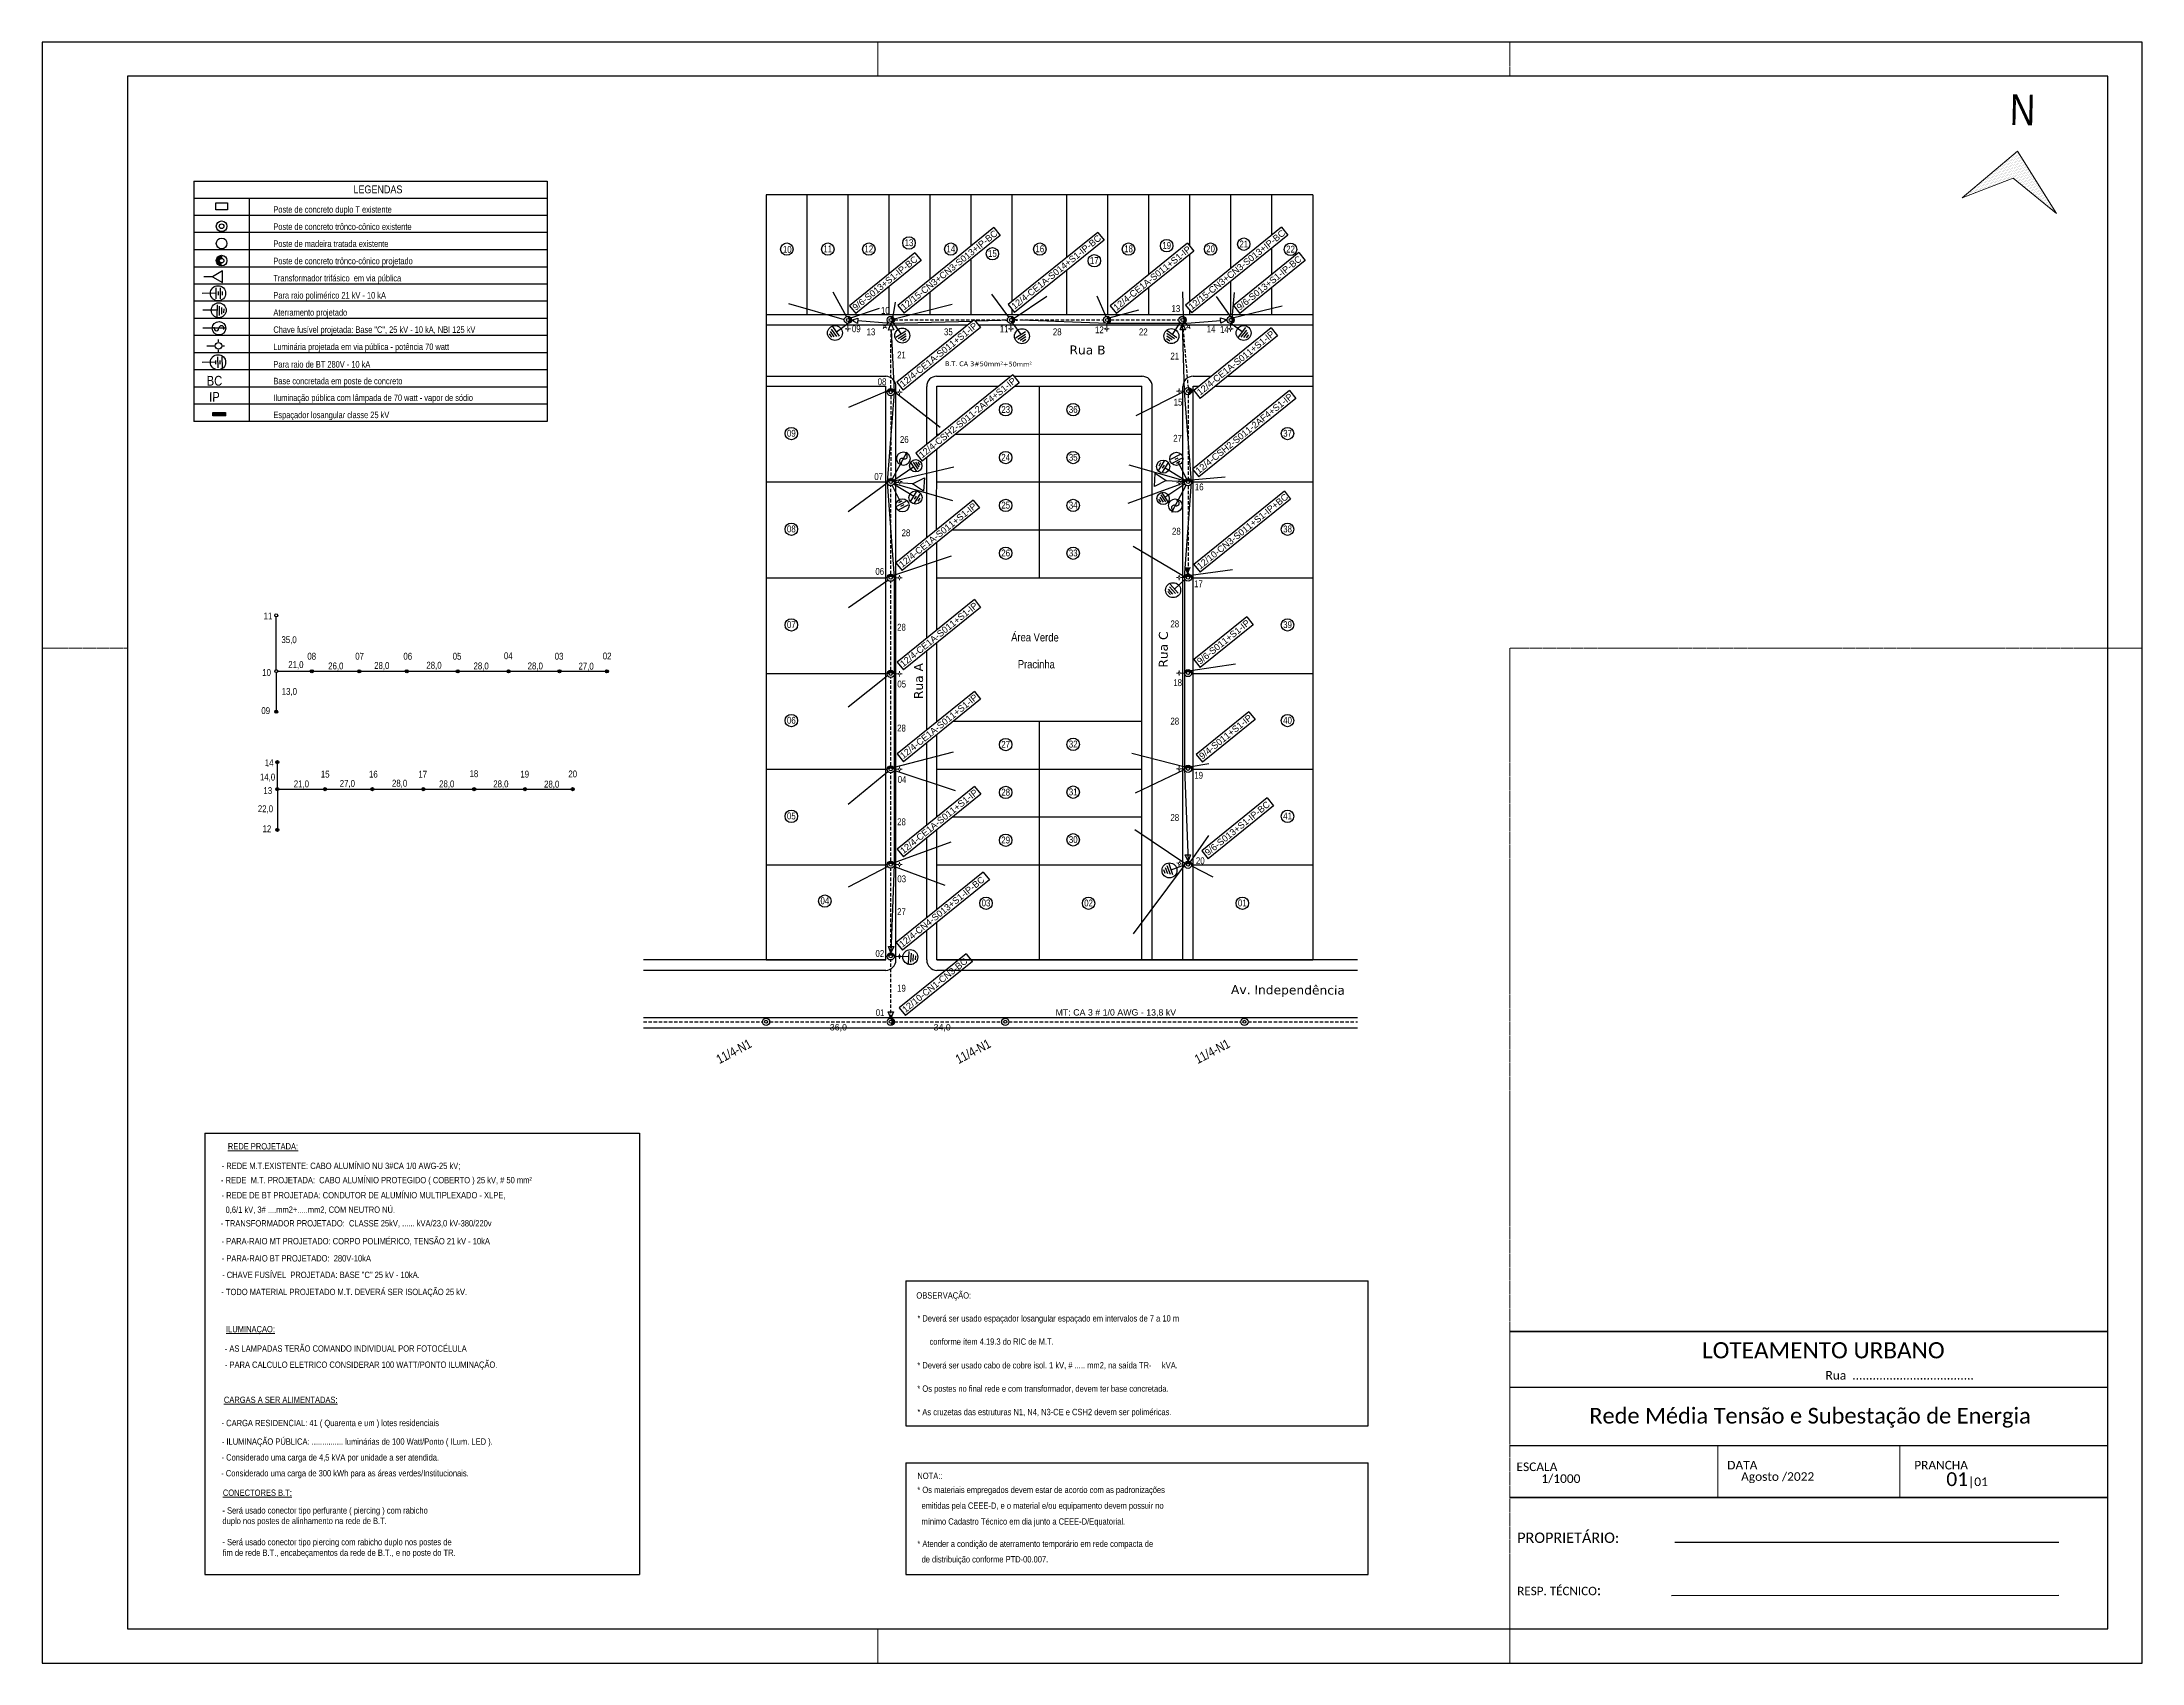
# Model space of a CAD drawing. Header units: millimetres. Extents: x 9 to 4320, y 1 to 920.
# Drawn here: x 3705 to 4320, y 445 to 920 of the extents above; entities outside this region: 1.
import ezdxf

# ---------------------------------------------------------------- set-up
doc = ezdxf.new("R2010")
doc.units = ezdxf.units.MM
for name, pattern in [('CONTINUA', [0]), ('DASHDOT', [25.4, 12.7, -6.35, 0, -6.35]), ('DASHEDX2', [1.5, 1, -0.5]), ('HIDDEN', [9.525, 6.35, -3.175]), ('HIDDEN2', [4.7625, 3.175, -1.5875])]:
    doc.linetypes.add(name, pattern=pattern)
for name, color, linetype in [('AT', 4, 'HIDDEN2'), ('BT', 2, 'Continuous'), ('COTA', 3, 'Continuous'), ('COTAS', 37, 'Continuous'), ('dddd', 7, 'Continuous'), ('Equipamento', 3, 'Continuous'), ('LAYER6', 1, 'Continuous'), ('Nome Ruas', 30, 'Continuous'), ('Plta Baixa', 8, 'Continuous'), ('poly-ferrovia', 2, 'Continuous'), ('SELO', 1, 'Continuous'), ('Texto', 7, 'Continuous')]:
    doc.layers.add(name, color=color, linetype=linetype)
for name, color, linetype, lineweight in [('Contruir', 1, 'Continuous', 20), ('INDICACOES', 2, 'Continuous', 13), ('PENA02', 1, 'Continuous', 20)]:
    doc.layers.add(name, color=color, linetype=linetype, lineweight=lineweight)
doc.styles.add('ARIAL', font='arial.ttf')
doc.styles.add('ROMAND', font='techl___.ttf', dxfattribs={"height": 10})
doc.styles.add('ROMANS', font='arial.ttf')
doc.styles.add('sandra', font='technic_.ttf')
doc.styles.get("Standard").update_dxf_attribs({"font": 'technic_.ttf'})
doc.styles.add('WMF-Courier New0', font='cour.ttf')

msp = doc.modelspace()

# ---------------------------------------------------------------- texts
at = {"color": 1, "char_height": 1.9, "width": 13.1709, "attachment_point": 1, "rotation": 38.93}
for s, insert in [('{\\fArial|b0|i0|c0|p34;12/15-CN3+CN3-S013+IP-BC }', (3956.16, 842.51)), ('{\\fArial|b0|i0|c0|p34;12/4-CE1A-S014+S1-IP-BC }', (3988.48, 842.75)), ('{\\fArial|b0|i0|c0|p34;12/15-CN3+CN3-S013+IP-BC }', (4040.34, 842.61)), ('{\\fArial|b0|i0|c0|p34;9/6-S013+S1-IP-BC }', (3942, 842.4)), ('{\\fArial|b0|i0|c0|p34;12/4-CE1A-S011+S1-IP }', (4018.34, 842.39)), ('{\\fArial|b0|i0|c0|p34;9/6-S013+S1-IP-BC }', (4054.4, 842.46)), ('{\\fArial|b0|i0|c0|p34;12/4-CE1A-S011+S1-IP }', (3955.85, 820)), ('{\\fArial|b0|i0|c0|p34;12/4-CE1A-S011+S1-IP }', (4042.8, 817.58)), ('{\\fArial|b0|i0|c0|p34;12/4-CSH2-S011-2AF4+S1-IP }', (3961.43, 799.21)), ('{\\fArial|b0|i0|c0|p34;12/4-CSH2-S011-2AF4+S1-IP }', (4042.39, 794.61)), ('{\\fArial|b0|i0|c0|p34;12/10-CN3-S011+S1-IP+BC }', (4042.81, 766.69)), ('{\\fArial|b0|i0|c0|p34;12/4-CE1A-S011+S1-IP }', (3955.6, 767.19)), ('{\\fArial|b0|i0|c0|p34;12/4-CE1A-S011+S1-IP }', (3955.92, 738.09)), ('{\\fArial|b0|i0|c0|p34;9/6-S011+S1-IP }', (4042.81, 738.85)), ('{\\fArial|b0|i0|c0|p34;12/4-CE1A-S011+S1-IP }', (3955.92, 711.22)), ('{\\fArial|b0|i0|c0|p34;9/4-S011+S1-IP }', (4043.44, 711.09)), ('{\\fArial|b0|i0|c0|p34;12/4-CE1A-S011+S1-IP }', (3955.97, 683.41)), ('{\\fArial|b0|i0|c0|p34;9/6-S013+S1-IP-BC }', (4045.11, 682.85)), ('{\\fArial|b0|i0|c0|p34;12/4-CN4-S013+S1-IP-BC }', (3955.64, 656.04)), ('{\\fArial|b0|i0|c0|p34;12/10-CN1-CN3-BC }', (3956.54, 636.93))]:
    msp.add_mtext(s, dxfattribs=dict(at, insert=insert))
at = {"layer": 'BT', "color": 1, "char_height": 2, "attachment_point": 5}
for s, insert, rotation in [('13', (3958.78, 860.89), 359.66218), ('19', (4034.18, 860.09), 359.66218), ('21', (4056.74, 860.52), 359.66218), ('10', (3923.14, 858.92), 359.66218), ('11', (3935.02, 859.1), 359.66218), ('12', (3947.02, 859.1), 359.66218), ('14', (3971.02, 859.1), 359.66218), ('15', (3983.19, 857.73), 359.66218), ('16', (3997.06, 859.1), 359.66218), ('17', (4012.99, 855.68), 359.66218), ('18', (4023.02, 859.1), 359.66218), ('20', (4047.02, 859.1), 359.66218), ('22', (4070.43, 859.02), 359.66218), ('10', (3951.84, 841.06), 359.66218), ('13', (4036.88, 841.61), 359.66218), ('09', (3943.35, 835.7), 359.66218), ('11', (3986.64, 835.67), 359.66218), ('12', (4014.5, 835.41), 359.66218), ('14', (4051.05, 835.52), 359.66218), ('08', (3950.88, 820.2), 359.66218), ('23', (3987.07, 812.08), 359.66218), ('36', (4006.83, 812.08), 0.33782), ('15', (4037.51, 814.22), 359.66218), ('09', (3924.34, 805.11), 359.66218), ('37', (4069.56, 805.11), 0.33782), ('24', (3987.07, 798.08), 359.66218), ('35', (4006.83, 798.08), 0.33782), ('07', (3949.9, 792.44), 359.66218), ('16', (4043.71, 789.41), 359.66218), ('25', (3987.07, 784.08), 359.66218), ('34', (4006.83, 784.08), 0.33782), ('08', (3924.34, 777.11), 359.66218), ('38', (4069.56, 777.11), 0.33782), ('26', (3987.07, 770.08), 359.66218), ('33', (4006.83, 770.08), 0.33782), ('06', (3950.22, 764.69), 359.66218), ('17', (4043.48, 761.07), 359.66218), ('11', (3771.17, 751.67), 359.66218), ('07', (3924.34, 749.11), 359.66218), ('39', (4069.56, 749.11), 0.33782), ('08', (3783.98, 739.86), 359.66218), ('07', (3797.99, 739.86), 359.66218), ('06', (3812.09, 739.86), 359.66218), ('05', (3826.52, 739.86), 359.66218), ('04', (3841.51, 740), 359.66218), ('03', (3856.37, 739.86), 359.66218), ('02', (3870.43, 739.93), 359.66218), ('10', (3770.78, 735.1), 359.66218), ('05', (3956.64, 731.73), 359.66218), ('18', (4037.4, 732.13), 359.66218), ('09', (3770.52, 723.94), 359.66218), ('06', (3924.34, 721.11), 359.66218), ('40', (4069.56, 721.11), 0.33782), ('27', (3987.07, 714.08), 359.66218), ('32', (4006.83, 714.15), 0.33782), ('14', (3771.52, 708.7), 359.66218), ('13', (3771.13, 700.54), 359.66218), ('15', (3787.93, 705.35), 359.66218), ('16', (3802.02, 705.35), 359.66218), ('17', (3816.46, 705.35), 359.66218), ('18', (3831.45, 705.48), 359.66218), ('19', (3846.31, 705.35), 359.66218), ('20', (3860.36, 705.41), 359.66218), ('04', (3956.74, 703.81), 359.66218), ('28', (3987.07, 700.08), 359.66218), ('31', (4006.83, 700.15), 0.33782), ('19', (4043.54, 705.03), 359.66218), ('12', (3770.87, 689.37), 359.66218), ('05', (3924.34, 693.11), 359.66218), ('41', (4069.56, 693.11), 0.33782), ('29', (3987.07, 686.08), 359.66218), ('30', (4006.83, 686.21), 0.33782), ('20', (4044.02, 680.02), 359.66218), ('03', (3956.64, 674.72), 359.66218), ('04', (3934.15, 668.29), 359.66218), ('03', (3981.32, 667.65), 359.66218), ('02', (4011.32, 667.65), 359.66218), ('01', (4056.32, 667.65), 359.66218), ('02', (3950.24, 652.87), 359.66218), ('01', (3950.33, 635.56), 359.66218)]:
    msp.add_mtext(s, dxfattribs=dict(at, insert=insert, rotation=rotation))
at = {"layer": 'BT', "color": 0, "char_height": 2, "attachment_point": 5, "rotation": 359.66218}
for s, insert in [('13', (3947.64, 834.8)), ('35', (3970.3, 834.8)), ('28', (4002.16, 834.8)), ('22', (4027.35, 834.8)), ('14', (4047.19, 835.62)), ('21', (3956.58, 828.05)), ('21', (4036.56, 827.71)), ('26', (3957.4, 803.3)), ('27', (4037.38, 803.66)), ('28', (3957.89, 775.99)), ('28', (4037.02, 776.45)), ('28', (4036.56, 749.32)), ('35,0', (3777.35, 744.54)), ('28', (3956.58, 748.35)), ('21,0', (3779.35, 737.25)), ('26,0', (3791.03, 736.85)), ('28,0', (3804.48, 736.98)), ('28,0', (3833.56, 736.85)), ('28,0', (3849.41, 736.85)), ('27,0', (3864.28, 736.78)), ('13,0', (3777.44, 729.39)), ('28', (3956.58, 718.85)), ('28', (4036.56, 720.87)), ('14,0', (3771.06, 704.33)), ('21,0', (3780.96, 702.33)), ('27,0', (3794.41, 702.47)), ('28,0', (3823.49, 702.33)), ('28,0', (3839.34, 702.33)), ('28,0', (3854.21, 702.26)), ('22,0', (3770.45, 695.05)), ('28', (3956.58, 691.4)), ('28', (4036.56, 692.66)), ('27', (3956.58, 665.13)), ('19', (3956.58, 642.71))]:
    msp.add_mtext(s, dxfattribs=dict(at, insert=insert))
at = {"layer": 'BT', "color": 0, "char_height": 2, "width": 2.7895, "attachment_point": 5, "rotation": 359.66218}
for insert in [(3819.76, 737.05), (3809.7, 702.53)]:
    msp.add_mtext('28,0', dxfattribs=dict(at, insert=insert))
at = {"layer": 'Equipamento', "color": 1, "insert": (3796.19, 877.65), "char_height": 2.298, "width": 146.9539, "attachment_point": 1}
msp.add_mtext('LEGENDAS', dxfattribs=at)
at = {"layer": 'Equipamento', "color": 1, "attachment_point": 1}
for s, insert, char_height, width, rotation in [('BC', (3753.24, 821.94), 2.872, 183.6924, 359.84207), ('IP', (3753.96, 817.21), 2.872, 183.6924, 359.84207), ('Área Verde', (3988.69, 746.65), 2.4, 153.4957, 359.7311), ('Pracinha', (3990.62, 738.76), 2.4, 153.4957, 359.7311), ('11/4-N1', (3902.02, 622.87), 2.7, 172.6827, 27.7728), ('11/4-N1', (3972.02, 622.87), 2.7, 172.6827, 27.7728), ('11/4-N1', (4042.02, 622.87), 2.7, 172.6827, 27.7728)]:
    msp.add_mtext(s, dxfattribs=dict(at, insert=insert, char_height=char_height, width=width, rotation=rotation))
at = {"layer": 'INDICACOES', "color": 1, "style": 'ROMAND'}
msp.add_text('N', height=9, rotation=358.69128, dxfattribs=at).set_placement((4280.86, 895.36))
at = {"layer": 'Nome Ruas', "color": 1, "linetype": 'DASHDOT', "style": 'ARIAL'}
for s, height, p in [('MT: CA 3 # 1/0 AWG - 13,8 kV', 1.8468, (4001.68, 634.72)), ('36,0', 1.847, (3935.6, 630.36)), ('34,0', 1.847, (3965.96, 630.36))]:
    msp.add_text(s, height=height, dxfattribs=at).set_placement(p)
at = {"layer": 'PENA02', "color": 1}
for s, height, p in [('%%UREDE PROJETADA:', 1.8468, (3759.44, 595.53)), ('- REDE M.T.EXISTENTE: CABO ALUMÍNIO NU 3#CA 1/0 AWG-25 kV;', 1.8468, (3757.63, 589.8)), ('- REDE  M.T. PROJETADA:  CABO ALUMÍNIO PROTEGIDO ( COBERTO ) 25 kV, # 50 mm²', 1.8468, (3757.43, 585.63)), ('- REDE DE BT PROJETADA: CONDUTOR DE ALUMÍNIO MULTIPLEXADO - XLPE,', 1.8468, (3757.61, 581.21)), ('  0,6/1 kV, 3# ....mm2+.....mm2, COM NEUTRO NÚ.', 1.8468, (3757.55, 576.98)), ('- TRANSFORMADOR PROJETADO:  CLASSE 25kV, ...... kVA/23,0 kV-380/220v', 1.8468, (3757.35, 572.99)), ('- PARA-RAIO MT PROJETADO: CORPO POLIMÉRICO, TENSÃO 21 kV - 10kA', 1.8468, (3757.6, 567.76)), ('- PARA-RAIO BT PROJETADO:  280V-10kA', 1.8468, (3757.65, 562.74)), ('- CHAVE FUSÍVEL  PROJETADA: BASE "C" 25 kV - 10kA.', 1.8468, (3757.78, 557.9)), ('- TODO MATERIAL PROJETADO M.T. DEVERÁ SER ISOLAÇÃO 25 kV.', 1.8468, (3757.53, 552.9)), ('OBSERVAÇÃO:', 1.8468, (3960.94, 551.89)), ('* Deverá ser usado espaçador losangular espaçado em intervalos de 7 a 10 m', 1.8468, (3961.22, 545.17)), ('%%UILUMINAÇAO:', 1.8468, (3758.91, 542.03)), ('- AS LAMPADAS TERÃO COMANDO INDIVIDUAL POR FOTOCÉLULA', 1.8468, (3758.54, 536.34)), ('conforme ítem 4.19.3 do RIC de M.T.', 1.8468, (3964.78, 538.37)), ('- PARA CALCULO ELETRICO CONSIDERAR 100 WATT/PONTO ILUMINAÇÃO.', 1.8468, (3758.58, 531.61)), ('* Deverá ser usado cabo de cobre isol. 1 kV, # ..... mm2, na saída TR-     kVA.', 1.8468, (3961.22, 531.44)), ('%%UCARGAS A SER ALIMENTADAS:', 1.8468, (3758.28, 521.34)), ('* Os postes no final rede e com transformador, devem ter base concretada.', 1.8468, (3961.22, 524.61)), ('- CARGA RESIDENCIAL: 41 ( Quarenta e um ) lotes residenciais', 1.8468, (3757.61, 514.55)), ('* As cruzetas das estruturas N1, N4, N3-CE e CSH2 devem ser poliméricas.', 1.8468, (3961.22, 517.76)), ('- ILUMINAÇÃO PÚBLICA: ............... luminárias de 100 Watt/Ponto ( ILum. LED ).', 1.8468, (3757.68, 509.11)), ('- Considerado uma carga de 4,5 kVA por unidade a ser atendida.', 1.8468, (3757.6, 504.48)), ('- Considerado uma carga de 300 kWh para as áreas verdes/Institucionais.', 1.8468, (3757.5, 499.85)), ('NOTA::', 1.847, (3961.22, 499.07)), ('%%UCONECTORES B.T:', 1.8468, (3757.99, 494.15)), ('* Os materiais empregados devem estar de acordo com as padronizações', 1.8468, (3961.22, 494.98)), ('  emitidas pela CEEE-D, e o material e/ou equipamento devem possuir no', 1.8468, (3961.22, 490.36)), ('duplo nos postes de alinhamento na rede de B.T.', 1.8468, (3757.86, 485.89)), ('- Será usado conector tipo perfurante ( piercing ) com rabicho', 1.8468, (3757.87, 488.96)), ('  mínimo Cadastro Técnico em dia junto a CEEE-D/Equatorial.', 1.8468, (3961.22, 485.73)), ('- Será usado conector tipo piercing com rabicho duplo nos postes de', 1.8468, (3757.87, 479.7)), ('* Atender a condição de aterramento temporário em rede compacta de ', 1.8468, (3961.22, 479.19)), ('fim de rede B.T., encabeçamentos da rede de B.T., e no poste do TR.', 1.8468, (3757.94, 476.59)), ('  de distribuição conforme PTD-00.007.', 1.8468, (3961.22, 474.66))]:
    msp.add_text(s, height=height, rotation=0.00641, dxfattribs=at).set_placement(p)
at = {"layer": 'poly-ferrovia', "color": 5, "char_height": 2.6138, "width": 124.7456, "attachment_point": 1, "style": 'WMF-Courier New0'}
for s, insert, rotation in [('{\\fVerdana|b0|i0|c0|p34;Rua B}', (4005.74, 830.85), 359.66284), ('{\\fVerdana|b0|i0|c0|p34;Rua C}', (4031.86, 736.54), 89.66284), ('{\\fVerdana|b0|i0|c0|p34;Rua A}', (3960.23, 727.33), 89.66284), ('{\\fVerdana|b0|i0|c0|p34;Av. Independência}', (4053.02, 643.62), 359.66284)]:
    msp.add_mtext(s, dxfattribs=dict(at, insert=insert, rotation=rotation))
at = {"layer": 'poly-ferrovia', "color": 7, "true_color": 0xffffff, "insert": (3967.94, 826.19), "char_height": 1.3793, "width": 65.8288, "attachment_point": 1, "rotation": 359.66284, "style": 'WMF-Courier New0'}
msp.add_mtext('\\pi-4.138,l5.51733,t5.51733;{\\fVerdana|b0|i0|c0|p34;B.T.^ICA 3#50mm²+50mm²}', dxfattribs=at)
at = {"layer": 'SELO', "color": 1, "attachment_point": 1, "style": 'ROMANS'}
for s, insert, char_height, width in [('\\pi34.89894;{\\fCorbel|b0|i0|c0|p34;LOTEAMENTO URBANO}', (4155.97, 539.13), 4.7366, 144.6136), ('\\pi20.6641;{\\fCorbel|b0|i0|c0|p34;Rua  .................................... }', (4206.34, 530.69), 2.5113, 123.597), ('\\pi7.74527;{\\fCorbel|b0|i0|c0|p34;Rede Média Tensão e Subestação de Energia}', (4150.12, 519.89), 4.5757, 162.5531), ('{\\fCorbel|b0|i0|c0|p34;DATA }', (4198.23, 504.39), 2.5113, 315.6097), ('{\\fCorbel|b0|i0|c0|p34;PRANCHA}', (4252.96, 504.39), 2.5113, 315.6097), ('{\\fCorbel|b0|i0|c0|p34;ESCALA}', (4136.57, 503.91), 2.5113, 315.6097), ('{\\fCorbel|b0|i0|c0|p34;1/1000}', (4143.84, 500.45), 2.5113, 315.6097), ('{\\fCorbel|b0|i0|c0|p34;Agosto /2022}', (4202.29, 501.06), 2.5113, 315.6097), ('{\\fCorbel|b0|i0|c0|p34;\\H1.6112x;01\\H0.62064x;|01}', (4262.34, 501.06), 2.5113, 315.6097)]:
    msp.add_mtext(s, dxfattribs=dict(at, insert=insert, char_height=char_height, width=width))
at = {"layer": 'SELO', "char_height": 3.0347, "width": 315.6097, "attachment_point": 1, "style": 'ROMANS'}
for s, insert in [('{\\fCorbel|b0|i0|c0|p34;PROPRIETÁRIO: } ', (4136.77, 483.41)), ('{\\fCorbel|b0|i0|c0|p34;\\H0.8098x;RESP. TÉCNICO\\H1.235x;: \\fArial|b0|i0|c0|p34; }', (4136.77, 468.11))]:
    msp.add_mtext(s, dxfattribs=dict(at, insert=insert))
at = {"layer": 'Texto', "color": 1, "char_height": 1.8948, "width": 151.5759, "attachment_point": 1, "style": 'sandra'}
for s, insert in [('{\\fTechnic|b0|i1|c2|p2;\\L\\P}Poste de concreto duplo T existente', (3772.77, 874.73)), ('{\\fTechnic|b0|i1|c2|p2;\\L\\P}Poste de concreto trônco-cônico existente', (3772.77, 869.71)), ('{\\fTechnic|b0|i1|c2|p2;\\L\\P}Poste de madeira tratada existente', (3772.77, 864.72)), ('{\\fTechnic|b0|i1|c2|p2;\\L\\P}Poste de concreto trônco-cônico projetado', (3772.77, 859.65)), ('{\\fTechnic|b0|i1|c2|p2;\\L\\P}Transformador trifásico  em via pública', (3772.77, 854.63)), ('{\\fTechnic|b0|i1|c2|p2;\\L\\P}Para raio polimérico 21 kV - 10 kA', (3772.77, 849.61)), ('{\\fTechnic|b0|i1|c2|p2;\\L\\P}Aterramento projetado', (3772.77, 844.59)), ('{\\fTechnic|b0|i1|c2|p2;\\L\\P}Chave fusível projetada: Base "C", 25 kV - 10 kA, NBI 125 kV', (3772.77, 839.57)), ('{\\fTechnic|b0|i1|c2|p2;\\L\\P}Luminária projetada em via pública - potência 70 watt', (3772.77, 834.55)), ('{\\fTechnic|b0|i1|c2|p2;\\L\\P}Para raio de BT 280V - 10 kA', (3772.77, 829.41)), ('{\\fTechnic|b0|i1|c2|p2;\\L\\P}Base concretada em poste de concreto', (3772.77, 824.52)), ('{\\fTechnic|b0|i1|c2|p2;\\L\\P}Espaçador losangular classe 25 kV', (3772.77, 814.61)), ('{\\fTechnic|b0|i1|c2|p2;\\L\\P}Iluminação pública com lâmpada de 70 watt - vapor de sódio', (3772.77, 819.63))]:
    msp.add_mtext(s, dxfattribs=dict(at, insert=insert))

# ---------------------------------------------------------------- blocks, each defined once
blk = doc.blocks.new('*X10')
at = {"color": 0}
for p, q in [((138.75, 222.5), (138.75, 222.5)), ((140, 222.5), (140, 222.5)), ((140.625, 223.75), (140.625, 223.75)), ((141.25, 225), (141.25, 225)), ((141.25, 222.5), (141.25, 222.5)), ((141.875, 226.25), (141.875, 226.25)), ((141.875, 223.75), (141.875, 223.75)), ((142.5, 225), (142.5, 225)), ((142.5, 222.5), (142.5, 222.5)), ((143.125, 226.25), (143.125, 226.25)), ((143.125, 223.75), (143.125, 223.75)), ((143.75, 227.5), (143.75, 227.5)), ((143.75, 225), (143.75, 225)), ((143.75, 222.5), (143.75, 222.5)), ((144.375, 228.75), (144.375, 228.75)), ((144.375, 226.25), (144.375, 226.25)), ((144.375, 223.75), (144.375, 223.75)), ((145, 230), (145, 230)), ((145, 227.5), (145, 227.5)), ((145, 225), (145, 225)), ((145, 222.5), (145, 222.5)), ((145.625, 228.75), (145.625, 228.75)), ((145.625, 226.25), (145.625, 226.25)), ((145.625, 223.75), (145.625, 223.75)), ((146.25, 230), (146.25, 230)), ((146.25, 227.5), (146.25, 227.5)), ((146.25, 225), (146.25, 225)), ((146.25, 222.5), (146.25, 222.5)), ((146.875, 231.25), (146.875, 231.25)), ((146.875, 228.75), (146.875, 228.75)), ((146.875, 226.25), (146.875, 226.25)), ((146.875, 223.75), (146.875, 223.75)), ((147.5, 232.5), (147.5, 232.5)), ((147.5, 230), (147.5, 230)), ((147.5, 227.5), (147.5, 227.5)), ((147.5, 225), (147.5, 225)), ((147.5, 222.5), (147.5, 222.5)), ((148.125, 233.75), (148.125, 233.75)), ((148.125, 231.25), (148.125, 231.25)), ((148.125, 228.75), (148.125, 228.75)), ((148.125, 226.25), (148.125, 226.25)), ((148.125, 223.75), (148.125, 223.75)), ((148.75, 232.5), (148.75, 232.5)), ((148.75, 230), (148.75, 230)), ((148.75, 227.5), (148.75, 227.5)), ((148.75, 225), (148.75, 225)), ((148.75, 222.5), (148.75, 222.5)), ((149.375, 233.75), (149.375, 233.75)), ((149.375, 231.25), (149.375, 231.25)), ((149.375, 228.75), (149.375, 228.75)), ((149.375, 226.25), (149.375, 226.25)), ((149.375, 223.75), (149.375, 223.75)), ((150, 235), (150, 235)), ((150, 232.5), (150, 232.5)), ((150, 230), (150, 230)), ((150, 227.5), (150, 227.5)), ((150, 225), (150, 225)), ((150, 222.5), (150, 222.5)), ((150.625, 236.25), (150.625, 236.25)), ((150.625, 233.75), (150.625, 233.75)), ((150.625, 231.25), (150.625, 231.25)), ((150.625, 228.75), (150.625, 228.75)), ((150.625, 226.25), (150.625, 226.25)), ((150.625, 223.75), (150.625, 223.75)), ((151.25, 235), (151.25, 235)), ((151.25, 232.5), (151.25, 232.5)), ((151.25, 230), (151.25, 230)), ((151.25, 227.5), (151.25, 227.5)), ((151.25, 225), (151.25, 225)), ((151.25, 222.5), (151.25, 222.5)), ((151.875, 236.25), (151.875, 236.25)), ((151.875, 233.75), (151.875, 233.75)), ((151.875, 231.25), (151.875, 231.25)), ((151.875, 228.75), (151.875, 228.75)), ((151.875, 226.25), (151.875, 226.25)), ((151.875, 223.75), (151.875, 223.75)), ((152.5, 237.5), (152.5, 237.5)), ((152.5, 235), (152.5, 235)), ((152.5, 232.5), (152.5, 232.5)), ((152.5, 230), (152.5, 230)), ((152.5, 227.5), (152.5, 227.5)), ((152.5, 225), (152.5, 225)), ((152.5, 222.5), (152.5, 222.5)), ((153.125, 236.25), (153.125, 236.25)), ((153.125, 233.75), (153.125, 233.75)), ((153.125, 231.25), (153.125, 231.25)), ((153.125, 228.75), (153.125, 228.75)), ((153.125, 226.25), (153.125, 226.25)), ((153.125, 223.75), (153.125, 223.75)), ((153.75, 235), (153.75, 235)), ((153.75, 232.5), (153.75, 232.5)), ((153.75, 230), (153.75, 230)), ((153.75, 227.5), (153.75, 227.5)), ((153.75, 225), (153.75, 225)), ((153.75, 222.5), (153.75, 222.5)), ((154.375, 233.75), (154.375, 233.75)), ((154.375, 231.25), (154.375, 231.25)), ((154.375, 228.75), (154.375, 228.75)), ((154.375, 226.25), (154.375, 226.25)), ((154.375, 223.75), (154.375, 223.75)), ((155, 232.5), (155, 232.5)), ((155, 230), (155, 230)), ((155, 227.5), (155, 227.5)), ((155, 225), (155, 225)), ((155, 222.5), (155, 222.5)), ((155.625, 233.75), (155.625, 233.75)), ((155.625, 231.25), (155.625, 231.25)), ((155.625, 228.75), (155.625, 228.75)), ((155.625, 226.25), (155.625, 226.25)), ((155.625, 223.75), (155.625, 223.75)), ((156.25, 232.5), (156.25, 232.5)), ((156.25, 230), (156.25, 230)), ((156.25, 227.5), (156.25, 227.5)), ((156.25, 225), (156.25, 225)), ((156.25, 222.5), (156.25, 222.5)), ((156.875, 231.25), (156.875, 231.25)), ((156.875, 228.75), (156.875, 228.75)), ((156.875, 226.25), (156.875, 226.25)), ((156.875, 223.75), (156.875, 223.75)), ((157.5, 230), (157.5, 230)), ((157.5, 227.5), (157.5, 227.5)), ((157.5, 225), (157.5, 225)), ((157.5, 222.5), (157.5, 222.5)), ((158.125, 231.25), (158.125, 231.25)), ((158.125, 228.75), (158.125, 228.75)), ((158.125, 226.25), (158.125, 226.25)), ((158.125, 223.75), (158.125, 223.75)), ((158.75, 230), (158.75, 230)), ((158.75, 227.5), (158.75, 227.5)), ((158.75, 225), (158.75, 225)), ((158.75, 222.5), (158.75, 222.5)), ((159.375, 228.75), (159.375, 228.75)), ((159.375, 226.25), (159.375, 226.25)), ((159.375, 223.75), (159.375, 223.75)), ((160, 227.5), (160, 227.5)), ((160, 225), (160, 225)), ((160, 222.5), (160, 222.5)), ((160.625, 226.25), (160.625, 226.25)), ((160.625, 223.75), (160.625, 223.75)), ((161.25, 227.5), (161.25, 227.5)), ((161.25, 225), (161.25, 225)), ((161.25, 222.5), (161.25, 222.5)), ((161.875, 226.25), (161.875, 226.25)), ((161.875, 223.75), (161.875, 223.75)), ((162.5, 225), (162.5, 225)), ((162.5, 222.5), (162.5, 222.5)), ((163.125, 223.75), (163.125, 223.75)), ((163.75, 222.5), (163.75, 222.5)), ((164.375, 223.75), (164.375, 223.75)), ((165, 222.5), (165, 222.5)), ((123.75, 205), (123.75, 205)), ((125, 205), (125, 205)), ((125.625, 206.25), (125.625, 206.25)), ((126.25, 207.5), (126.25, 207.5)), ((126.25, 205), (126.25, 205)), ((126.875, 208.75), (126.875, 208.75)), ((126.875, 206.25), (126.875, 206.25)), ((127.5, 207.5), (127.5, 207.5)), ((127.5, 205), (127.5, 205)), ((128.125, 208.75), (128.125, 208.75)), ((128.125, 206.25), (128.125, 206.25)), ((128.75, 210), (128.75, 210)), ((128.75, 207.5), (128.75, 207.5)), ((128.75, 205), (128.75, 205)), ((129.375, 211.25), (129.375, 211.25)), ((129.375, 208.75), (129.375, 208.75)), ((129.375, 206.25), (129.375, 206.25)), ((130, 212.5), (130, 212.5)), ((130, 210), (130, 210)), ((130, 207.5), (130, 207.5)), ((130, 205), (130, 205)), ((130.625, 211.25), (130.625, 211.25)), ((130.625, 208.75), (130.625, 208.75)), ((130.625, 206.25), (130.625, 206.25)), ((131.25, 212.5), (131.25, 212.5)), ((131.25, 210), (131.25, 210)), ((131.25, 207.5), (131.25, 207.5)), ((131.25, 205), (131.25, 205)), ((131.875, 213.75), (131.875, 213.75)), ((131.875, 211.25), (131.875, 211.25)), ((131.875, 208.75), (131.875, 208.75)), ((131.875, 206.25), (131.875, 206.25)), ((132.5, 215), (132.5, 215)), ((132.5, 212.5), (132.5, 212.5)), ((132.5, 210), (132.5, 210)), ((132.5, 207.5), (132.5, 207.5)), ((132.5, 205), (132.5, 205)), ((133.125, 213.75), (133.125, 213.75)), ((133.125, 211.25), (133.125, 211.25)), ((133.125, 208.75), (133.125, 208.75)), ((133.125, 206.25), (133.125, 206.25)), ((133.75, 215), (133.75, 215)), ((133.75, 212.5), (133.75, 212.5)), ((133.75, 210), (133.75, 210)), ((133.75, 207.5), (133.75, 207.5)), ((134.375, 216.25), (134.375, 216.25)), ((134.375, 213.75), (134.375, 213.75)), ((134.375, 211.25), (134.375, 211.25)), ((134.375, 208.75), (134.375, 208.75)), ((134.375, 206.25), (134.375, 206.25)), ((135, 217.5), (135, 217.5)), ((135, 215), (135, 215)), ((135, 212.5), (135, 212.5)), ((135, 210), (135, 210)), ((135, 207.5), (135, 207.5)), ((135.625, 218.75), (135.625, 218.75)), ((135.625, 216.25), (135.625, 216.25)), ((135.625, 213.75), (135.625, 213.75)), ((135.625, 211.25), (135.625, 211.25)), ((135.625, 208.75), (135.625, 208.75)), ((136.25, 217.5), (136.25, 217.5)), ((136.25, 215), (136.25, 215)), ((136.25, 212.5), (136.25, 212.5)), ((136.25, 210), (136.25, 210)), ((136.25, 207.5), (136.25, 207.5)), ((136.875, 218.75), (136.875, 218.75)), ((136.875, 216.25), (136.875, 216.25)), ((136.875, 213.75), (136.875, 213.75)), ((136.875, 211.25), (136.875, 211.25)), ((136.875, 208.75), (136.875, 208.75)), ((137.5, 220), (137.5, 220)), ((137.5, 217.5), (137.5, 217.5)), ((137.5, 215), (137.5, 215)), ((137.5, 212.5), (137.5, 212.5)), ((137.5, 210), (137.5, 210)), ((138.125, 221.25), (138.125, 221.25)), ((138.125, 218.75), (138.125, 218.75)), ((138.125, 216.25), (138.125, 216.25)), ((138.125, 213.75), (138.125, 213.75)), ((138.125, 211.25), (138.125, 211.25)), ((138.125, 208.75), (138.125, 208.75)), ((138.75, 220), (138.75, 220)), ((138.75, 217.5), (138.75, 217.5)), ((138.75, 215), (138.75, 215)), ((138.75, 212.5), (138.75, 212.5)), ((138.75, 210), (138.75, 210)), ((139.375, 221.25), (139.375, 221.25)), ((139.375, 218.75), (139.375, 218.75)), ((139.375, 216.25), (139.375, 216.25)), ((139.375, 213.75), (139.375, 213.75)), ((139.375, 211.25), (139.375, 211.25)), ((139.375, 208.75), (139.375, 208.75)), ((140, 220), (140, 220)), ((140, 217.5), (140, 217.5)), ((140, 215), (140, 215)), ((140, 212.5), (140, 212.5)), ((140, 210), (140, 210)), ((140.625, 221.25), (140.625, 221.25)), ((140.625, 218.75), (140.625, 218.75)), ((140.625, 216.25), (140.625, 216.25)), ((140.625, 213.75), (140.625, 213.75)), ((140.625, 211.25), (140.625, 211.25)), ((141.25, 220), (141.25, 220)), ((141.25, 217.5), (141.25, 217.5)), ((141.25, 215), (141.25, 215)), ((141.25, 212.5), (141.25, 212.5)), ((141.25, 210), (141.25, 210)), ((141.875, 221.25), (141.875, 221.25)), ((141.875, 218.75), (141.875, 218.75)), ((141.875, 216.25), (141.875, 216.25)), ((141.875, 213.75), (141.875, 213.75)), ((141.875, 211.25), (141.875, 211.25)), ((142.5, 220), (142.5, 220)), ((142.5, 217.5), (142.5, 217.5)), ((142.5, 215), (142.5, 215)), ((142.5, 212.5), (142.5, 212.5)), ((143.125, 221.25), (143.125, 221.25)), ((143.125, 218.75), (143.125, 218.75)), ((143.125, 216.25), (143.125, 216.25)), ((143.125, 213.75), (143.125, 213.75)), ((143.125, 211.25), (143.125, 211.25)), ((143.75, 220), (143.75, 220)), ((143.75, 217.5), (143.75, 217.5)), ((143.75, 215), (143.75, 215)), ((143.75, 212.5), (143.75, 212.5)), ((144.375, 221.25), (144.375, 221.25)), ((144.375, 218.75), (144.375, 218.75)), ((144.375, 216.25), (144.375, 216.25)), ((144.375, 213.75), (144.375, 213.75)), ((145, 220), (145, 220)), ((145, 217.5), (145, 217.5)), ((145, 215), (145, 215)), ((145, 212.5), (145, 212.5)), ((145.625, 221.25), (145.625, 221.25)), ((145.625, 218.75), (145.625, 218.75)), ((145.625, 216.25), (145.625, 216.25)), ((145.625, 213.75), (145.625, 213.75)), ((146.25, 220), (146.25, 220)), ((146.25, 217.5), (146.25, 217.5)), ((146.25, 215), (146.25, 215)), ((146.875, 221.25), (146.875, 221.25)), ((146.875, 218.75), (146.875, 218.75)), ((146.875, 216.25), (146.875, 216.25)), ((146.875, 213.75), (146.875, 213.75)), ((147.5, 220), (147.5, 220)), ((147.5, 217.5), (147.5, 217.5)), ((147.5, 215), (147.5, 215)), ((148.125, 221.25), (148.125, 221.25)), ((148.125, 218.75), (148.125, 218.75)), ((148.125, 216.25), (148.125, 216.25)), ((148.75, 220), (148.75, 220)), ((148.75, 217.5), (148.75, 217.5)), ((148.75, 215), (148.75, 215)), ((149.375, 221.25), (149.375, 221.25)), ((149.375, 218.75), (149.375, 218.75)), ((149.375, 216.25), (149.375, 216.25)), ((150, 220), (150, 220)), ((150, 217.5), (150, 217.5)), ((150.625, 221.25), (150.625, 221.25)), ((150.625, 218.75), (150.625, 218.75)), ((150.625, 216.25), (150.625, 216.25)), ((151.25, 220), (151.25, 220)), ((151.25, 217.5), (151.25, 217.5)), ((151.875, 221.25), (151.875, 221.25)), ((151.875, 218.75), (151.875, 218.75)), ((151.875, 216.25), (151.875, 216.25)), ((152.5, 220), (152.5, 220)), ((152.5, 217.5), (152.5, 217.5)), ((153.125, 221.25), (153.125, 221.25)), ((153.125, 218.75), (153.125, 218.75)), ((153.125, 216.25), (153.125, 216.25)), ((153.75, 220), (153.75, 220)), ((153.75, 217.5), (153.75, 217.5)), ((154.375, 221.25), (154.375, 221.25)), ((154.375, 218.75), (154.375, 218.75)), ((154.375, 216.25), (154.375, 216.25)), ((155, 220), (155, 220)), ((155, 217.5), (155, 217.5)), ((155, 215), (155, 215)), ((155.625, 221.25), (155.625, 221.25)), ((155.625, 218.75), (155.625, 218.75)), ((155.625, 216.25), (155.625, 216.25)), ((156.25, 220), (156.25, 220)), ((156.25, 217.5), (156.25, 217.5)), ((156.25, 215), (156.25, 215)), ((156.875, 221.25), (156.875, 221.25)), ((156.875, 218.75), (156.875, 218.75)), ((156.875, 216.25), (156.875, 216.25)), ((156.875, 213.75), (156.875, 213.75)), ((157.5, 220), (157.5, 220)), ((157.5, 217.5), (157.5, 217.5)), ((157.5, 215), (157.5, 215)), ((158.125, 221.25), (158.125, 221.25)), ((158.125, 218.75), (158.125, 218.75)), ((158.125, 216.25), (158.125, 216.25)), ((158.125, 213.75), (158.125, 213.75)), ((158.75, 220), (158.75, 220)), ((158.75, 217.5), (158.75, 217.5)), ((158.75, 215), (158.75, 215)), ((158.75, 212.5), (158.75, 212.5)), ((159.375, 221.25), (159.375, 221.25)), ((159.375, 218.75), (159.375, 218.75)), ((159.375, 216.25), (159.375, 216.25)), ((159.375, 213.75), (159.375, 213.75)), ((160, 220), (160, 220)), ((160, 217.5), (160, 217.5)), ((160, 215), (160, 215)), ((160, 212.5), (160, 212.5)), ((160.625, 221.25), (160.625, 221.25)), ((160.625, 218.75), (160.625, 218.75)), ((160.625, 216.25), (160.625, 216.25)), ((160.625, 213.75), (160.625, 213.75)), ((160.625, 211.25), (160.625, 211.25)), ((161.25, 220), (161.25, 220)), ((161.25, 217.5), (161.25, 217.5)), ((161.25, 215), (161.25, 215)), ((161.25, 212.5), (161.25, 212.5)), ((161.875, 221.25), (161.875, 221.25)), ((161.875, 218.75), (161.875, 218.75)), ((161.875, 216.25), (161.875, 216.25)), ((161.875, 213.75), (161.875, 213.75)), ((161.875, 211.25), (161.875, 211.25)), ((162.5, 220), (162.5, 220)), ((162.5, 217.5), (162.5, 217.5)), ((162.5, 215), (162.5, 215)), ((162.5, 212.5), (162.5, 212.5)), ((163.125, 221.25), (163.125, 221.25)), ((163.125, 218.75), (163.125, 218.75)), ((163.125, 216.25), (163.125, 216.25)), ((163.125, 213.75), (163.125, 213.75)), ((163.125, 211.25), (163.125, 211.25)), ((163.75, 220), (163.75, 220)), ((163.75, 217.5), (163.75, 217.5)), ((163.75, 215), (163.75, 215)), ((163.75, 212.5), (163.75, 212.5)), ((163.75, 210), (163.75, 210)), ((164.375, 221.25), (164.375, 221.25)), ((164.375, 218.75), (164.375, 218.75)), ((164.375, 216.25), (164.375, 216.25)), ((164.375, 213.75), (164.375, 213.75)), ((164.375, 211.25), (164.375, 211.25)), ((165, 220), (165, 220)), ((165, 217.5), (165, 217.5)), ((165, 215), (165, 215)), ((165, 212.5), (165, 212.5)), ((165, 210), (165, 210)), ((165.625, 221.25), (165.625, 221.25)), ((165.625, 218.75), (165.625, 218.75)), ((165.625, 216.25), (165.625, 216.25)), ((165.625, 213.75), (165.625, 213.75)), ((165.625, 211.25), (165.625, 211.25)), ((165.625, 208.75), (165.625, 208.75)), ((166.25, 220), (166.25, 220)), ((166.25, 217.5), (166.25, 217.5)), ((166.25, 215), (166.25, 215)), ((166.25, 212.5), (166.25, 212.5)), ((166.25, 210), (166.25, 210)), ((166.875, 221.25), (166.875, 221.25)), ((166.875, 218.75), (166.875, 218.75)), ((166.875, 216.25), (166.875, 216.25)), ((166.875, 213.75), (166.875, 213.75)), ((166.875, 211.25), (166.875, 211.25)), ((166.875, 208.75), (166.875, 208.75)), ((167.5, 220), (167.5, 220)), ((167.5, 217.5), (167.5, 217.5)), ((167.5, 215), (167.5, 215)), ((167.5, 212.5), (167.5, 212.5)), ((167.5, 210), (167.5, 210)), ((167.5, 207.5), (167.5, 207.5)), ((168.125, 218.75), (168.125, 218.75)), ((168.125, 216.25), (168.125, 216.25)), ((168.125, 213.75), (168.125, 213.75)), ((168.125, 211.25), (168.125, 211.25)), ((168.125, 208.75), (168.125, 208.75)), ((168.75, 217.5), (168.75, 217.5)), ((168.75, 215), (168.75, 215)), ((168.75, 212.5), (168.75, 212.5)), ((168.75, 210), (168.75, 210)), ((168.75, 207.5), (168.75, 207.5)), ((169.375, 216.25), (169.375, 216.25)), ((169.375, 213.75), (169.375, 213.75)), ((169.375, 211.25), (169.375, 211.25)), ((169.375, 208.75), (169.375, 208.75)), ((169.375, 206.25), (169.375, 206.25)), ((170, 217.5), (170, 217.5)), ((170, 215), (170, 215)), ((170, 212.5), (170, 212.5)), ((170, 210), (170, 210)), ((170, 207.5), (170, 207.5)), ((170.625, 216.25), (170.625, 216.25)), ((170.625, 213.75), (170.625, 213.75)), ((170.625, 211.25), (170.625, 211.25)), ((170.625, 208.75), (170.625, 208.75)), ((170.625, 206.25), (170.625, 206.25)), ((171.25, 215), (171.25, 215)), ((171.25, 212.5), (171.25, 212.5)), ((171.25, 210), (171.25, 210)), ((171.25, 207.5), (171.25, 207.5)), ((171.875, 213.75), (171.875, 213.75)), ((171.875, 211.25), (171.875, 211.25)), ((171.875, 208.75), (171.875, 208.75)), ((171.875, 206.25), (171.875, 206.25)), ((172.5, 215), (172.5, 215)), ((172.5, 212.5), (172.5, 212.5)), ((172.5, 210), (172.5, 210)), ((172.5, 207.5), (172.5, 207.5)), ((172.5, 205), (172.5, 205)), ((173.125, 213.75), (173.125, 213.75)), ((173.125, 211.25), (173.125, 211.25)), ((173.125, 208.75), (173.125, 208.75)), ((173.125, 206.25), (173.125, 206.25)), ((173.75, 212.5), (173.75, 212.5)), ((173.75, 210), (173.75, 210)), ((173.75, 207.5), (173.75, 207.5)), ((173.75, 205), (173.75, 205)), ((174.375, 211.25), (174.375, 211.25)), ((174.375, 208.75), (174.375, 208.75)), ((174.375, 206.25), (174.375, 206.25)), ((175, 210), (175, 210)), ((175, 207.5), (175, 207.5)), ((175, 205), (175, 205)), ((175.625, 211.25), (175.625, 211.25)), ((175.625, 208.75), (175.625, 208.75)), ((175.625, 206.25), (175.625, 206.25)), ((176.25, 210), (176.25, 210)), ((176.25, 207.5), (176.25, 207.5)), ((176.25, 205), (176.25, 205)), ((176.875, 208.75), (176.875, 208.75)), ((176.875, 206.25), (176.875, 206.25)), ((177.5, 207.5), (177.5, 207.5)), ((177.5, 205), (177.5, 205)), ((178.125, 206.25), (178.125, 206.25)), ((178.75, 207.5), (178.75, 207.5)), ((178.75, 205), (178.75, 205)), ((179.375, 206.25), (179.375, 206.25)), ((180, 205), (180, 205)), ((181.25, 205), (181.25, 205)), ((116.875, 196.25), (116.875, 196.25)), ((117.5, 197.5), (117.5, 197.5)), ((118.125, 196.25), (118.125, 196.25)), ((118.75, 197.5), (118.75, 197.5)), ((119.375, 198.75), (119.375, 198.75)), ((120, 200), (120, 200)), ((120, 197.5), (120, 197.5)), ((120.625, 201.25), (120.625, 201.25)), ((120.625, 198.75), (120.625, 198.75)), ((121.25, 200), (121.25, 200)), ((121.875, 201.25), (121.875, 201.25)), ((121.875, 198.75), (121.875, 198.75)), ((122.5, 202.5), (122.5, 202.5)), ((122.5, 200), (122.5, 200)), ((123.125, 203.75), (123.125, 203.75)), ((123.125, 201.25), (123.125, 201.25)), ((123.75, 202.5), (123.75, 202.5)), ((123.75, 200), (123.75, 200)), ((124.375, 203.75), (124.375, 203.75)), ((124.375, 201.25), (124.375, 201.25)), ((125, 202.5), (125, 202.5)), ((125.625, 203.75), (125.625, 203.75)), ((125.625, 201.25), (125.625, 201.25)), ((126.25, 202.5), (126.25, 202.5)), ((126.875, 203.75), (126.875, 203.75)), ((127.5, 202.5), (127.5, 202.5)), ((128.125, 203.75), (128.125, 203.75)), ((128.75, 202.5), (128.75, 202.5)), ((129.375, 203.75), (129.375, 203.75)), ((130.625, 203.75), (130.625, 203.75)), ((174.375, 203.75), (174.375, 203.75)), ((175.625, 203.75), (175.625, 203.75)), ((176.25, 202.5), (176.25, 202.5)), ((176.875, 203.75), (176.875, 203.75)), ((177.5, 202.5), (177.5, 202.5)), ((178.125, 203.75), (178.125, 203.75)), ((178.125, 201.25), (178.125, 201.25)), ((178.75, 202.5), (178.75, 202.5)), ((179.375, 203.75), (179.375, 203.75)), ((179.375, 201.25), (179.375, 201.25)), ((180, 202.5), (180, 202.5)), ((180.625, 203.75), (180.625, 203.75)), ((180.625, 201.25), (180.625, 201.25)), ((181.25, 202.5), (181.25, 202.5)), ((181.25, 200), (181.25, 200)), ((181.875, 203.75), (181.875, 203.75)), ((181.875, 201.25), (181.875, 201.25)), ((182.5, 202.5), (182.5, 202.5)), ((182.5, 200), (182.5, 200)), ((183.125, 201.25), (183.125, 201.25)), ((183.125, 198.75), (183.125, 198.75)), ((183.75, 200), (183.75, 200)), ((184.375, 201.25), (184.375, 201.25)), ((184.375, 198.75), (184.375, 198.75)), ((185, 200), (185, 200)), ((185, 197.5), (185, 197.5)), ((185.625, 198.75), (185.625, 198.75)), ((186.25, 197.5), (186.25, 197.5)), ((186.875, 198.75), (186.875, 198.75)), ((186.875, 196.25), (186.875, 196.25)), ((187.5, 197.5), (187.5, 197.5)), ((188.125, 196.25), (188.125, 196.25)), ((190, 195), (190, 195))]:
    blk.add_line(p, q, dxfattribs=at)

# ---------------------------------------------------------------- hatches: boundary and pattern name
h = msp.add_hatch(color=1)
h.dxf.hatch_style = 1
h.paths.add_polyline_path([(3758.77, 810.23), (3758.77, 811.25), (3755.09, 811.25), (3755.09, 810.23)])
at = {"layer": 'dddd'}
h = msp.add_hatch(color=1, dxfattribs=at)
h.dxf.hatch_style = 1
h.paths.add_polyline_path([(3940.89, 839.34), (3940.89, 838.74, -1), (3940.89, 837.84), (3940.89, 837.24, 1)])
h = msp.add_hatch(dxfattribs=at)
h.set_pattern_fill('ANGLE', color=256, angle=171.39544)
h.set_pattern_definition([(171.39544, (8073.6116, 1060.8416), (-1.045054, -6.90638), [5.08, -1.905]), (261.39544, (8073.6116, 1060.8416), (6.90638, -1.045054), [5.08, -1.905])])
h.paths.add_polyline_path([(3943.74, 837.29), (3943.79, 838.07), (3941.94, 838.2)])
h.paths.add_polyline_path([(3941.94, 838.2), (3943.79, 838.07), (3943.85, 838.86)])
h = msp.add_hatch(dxfattribs=at)
h.set_pattern_fill('ANGLE', color=256, angle=88.07508)
h.set_pattern_definition([(88.07508, (4655.1446, -3240.495), (-6.981058, 0.234626), [5.08, -1.905]), (178.07508, (4655.1446, -3240.495), (-0.234626, -6.981058), [5.08, -1.905])])
h.paths.add_polyline_path([(3952.73, 835.34), (3953.52, 835.38), (3953.43, 837.24)])
h.paths.add_polyline_path([(3953.43, 837.24), (3953.52, 835.38), (3954.3, 835.42)])
h = msp.add_hatch(color=1, dxfattribs=at)
h.dxf.hatch_style = 1
h.paths.add_polyline_path([(3953.43, 839.34), (3953.43, 838.74, -1), (3953.43, 837.84), (3953.43, 837.24, 1)])
h = msp.add_hatch(dxfattribs=at)
h.set_pattern_fill('ANGLE', color=256, angle=1.01534)
h.set_pattern_definition([(1.01534, (-48.791, -71.669), (-0.123774, 6.983903), [5.08, -1.905]), (91.01534, (-48.791, -71.669), (-6.983903, -0.123774), [5.08, -1.905])])
h.paths.add_polyline_path([(3985.65, 838.89), (3985.73, 838.11), (3987.58, 838.29)])
h.paths.add_polyline_path([(3987.58, 838.29), (3985.73, 838.11), (3985.81, 837.32)])
h = msp.add_hatch(color=1, dxfattribs=at)
h.dxf.hatch_style = 1
h.paths.add_polyline_path([(3988.62, 839.34), (3988.62, 838.74, -1), (3988.62, 837.84), (3988.62, 837.24, 1)])
h = msp.add_hatch(dxfattribs=at)
h.set_pattern_fill('ANGLE', color=256, angle=172.28556)
h.set_pattern_definition([(172.28556, (8117.391, 1125.094), (-0.937638, -6.921782), [5.08, -1.905]), (262.28556, (8117.391, 1125.094), (6.921782, -0.937638), [5.08, -1.905])])
h.paths.add_polyline_path([(3991.49, 837.41), (3991.53, 838.2), (3989.67, 838.3)])
h.paths.add_polyline_path([(3989.67, 838.3), (3991.53, 838.2), (3991.57, 838.98)])
h = msp.add_hatch(color=1, dxfattribs=at)
h.dxf.hatch_style = 1
h.paths.add_polyline_path([(4016.73, 839.34), (4016.73, 838.74, -1), (4016.73, 837.84), (4016.73, 837.24, 1)])
h = msp.add_hatch(dxfattribs=at)
h.set_pattern_fill('ANGLE', color=256, angle=87.00306)
h.set_pattern_definition([(87.00306, (4664.124, -3252.91), (-6.975447, 0.365194), [5.08, -1.905]), (177.00306, (4664.124, -3252.91), (-0.365194, -6.975447), [5.08, -1.905])])
h.paths.add_polyline_path([(4038.09, 835.36), (4038.87, 835.38), (4038.82, 837.24)])
h.paths.add_polyline_path([(4038.82, 837.24), (4038.87, 835.38), (4039.66, 835.4)])
h = msp.add_hatch(color=1, dxfattribs=at)
h.dxf.hatch_style = 1
h.paths.add_polyline_path([(4038.82, 839.34), (4038.82, 838.74, -1), (4038.82, 837.84), (4038.82, 837.24, 1)])
h = msp.add_hatch(dxfattribs=at)
h.set_pattern_fill('ANGLE', color=256)
h.set_pattern_definition([(0, (0, 0), (0, 6.985), [5.08, -1.905]), (90, (0, 0), (-6.985, 4e-16), [5.08, -1.905])])
h.paths.add_polyline_path([(4049.94, 838.93), (4050.01, 838.14), (4051.86, 838.29)])
h.paths.add_polyline_path([(4051.86, 838.29), (4050.01, 838.14), (4050.07, 837.36)])
h = msp.add_hatch(color=1, dxfattribs=at)
h.dxf.hatch_style = 1
h.paths.add_polyline_path([(4052.91, 839.34), (4052.91, 838.74, -1), (4052.91, 837.84), (4052.91, 837.24, 1)])
h = msp.add_hatch(color=1, dxfattribs=at)
h.dxf.hatch_style = 1
h.paths.add_polyline_path([(3952.38, 817.16), (3952.98, 817.16, -1), (3953.88, 817.16), (3954.48, 817.16, 1)])
h = msp.add_hatch(color=1, dxfattribs=at)
h.dxf.hatch_style = 1
h.paths.add_polyline_path([(4040.44, 818.52), (4040.44, 817.92, -1), (4040.44, 817.03), (4040.44, 816.42, 1)])
h = msp.add_hatch(color=1, dxfattribs=at)
h.dxf.hatch_style = 1
h.paths.add_polyline_path([(3952.38, 790.85), (3952.98, 790.85, -1), (3953.88, 790.85), (3954.48, 790.85, 1)])
h = msp.add_hatch(color=1, dxfattribs=at)
h.dxf.hatch_style = 1
h.paths.add_polyline_path([(4039.39, 790.83), (4039.99, 790.83, -1), (4040.89, 790.83), (4041.49, 790.83, 1)])
h = msp.add_hatch(color=1, dxfattribs=at)
h.dxf.hatch_style = 1
h.paths.add_polyline_path([(3952.38, 762.86), (3952.98, 762.86, -1), (3953.88, 762.86), (3954.48, 762.86, 1)])
h = msp.add_hatch(color=1, dxfattribs=at)
h.dxf.hatch_style = 1
h.paths.add_polyline_path([(4039.39, 762.89), (4039.99, 762.89, -1), (4040.89, 762.89), (4041.49, 762.89, 1)])
h = msp.add_hatch(color=1, dxfattribs=at)
h.dxf.hatch_style = 1
h.paths.add_polyline_path([(4041.18, 765.82), (4040.39, 765.79), (4040.44, 763.94)])
h.paths.add_polyline_path([(4040.44, 763.94), (4040.39, 765.79), (4039.6, 765.77)])
h = msp.add_hatch(dxfattribs=at)
h.set_pattern_fill('ANGLE', color=1, angle=1.01534)
h.set_pattern_definition([(1.01534, (374.685, -121.825), (-0.123774, 6.983903), [5.08, -1.905]), (91.01534, (374.685, -121.825), (-6.983903, -0.123774), [5.08, -1.905])])
h.paths.add_polyline_path([(3774.04, 751.83, 1), (3773.14, 751.83, 1)])
h = msp.add_hatch(dxfattribs=at)
h.set_pattern_fill('ANGLE', color=1, angle=1.01534)
h.set_pattern_definition([(1.01534, (374.685, -103.636), (-0.123774, 6.983903), [5.08, -1.905]), (91.01534, (374.685, -103.636), (-6.983903, -0.123774), [5.08, -1.905])])
h.paths.add_polyline_path([(3774.04, 735.53, 1), (3773.14, 735.53, 1)])
h = msp.add_hatch(color=1, dxfattribs=at)
h.dxf.hatch_style = 1
h.paths.add_polyline_path([(3784.46, 735.48, 1), (3783.56, 735.48, 1)])
h = msp.add_hatch(color=1, dxfattribs=at)
h.dxf.hatch_style = 1
h.paths.add_polyline_path([(3798.35, 735.48, 1), (3797.46, 735.48, 1)])
h = msp.add_hatch(color=1, dxfattribs=at)
h.dxf.hatch_style = 1
h.paths.add_polyline_path([(3812.25, 735.48, 1), (3811.35, 735.48, 1)])
h = msp.add_hatch(color=1, dxfattribs=at)
h.dxf.hatch_style = 1
h.paths.add_polyline_path([(3827.15, 735.48, 1), (3826.25, 735.48, 1)])
h = msp.add_hatch(color=1, dxfattribs=at)
h.dxf.hatch_style = 1
h.paths.add_polyline_path([(3842.05, 735.48, 1), (3841.15, 735.48, 1)])
h = msp.add_hatch(color=1, dxfattribs=at)
h.dxf.hatch_style = 1
h.paths.add_polyline_path([(3856.94, 735.48, 1), (3856.05, 735.48, 1)])
h = msp.add_hatch(color=1, dxfattribs=at)
h.dxf.hatch_style = 1
h.paths.add_polyline_path([(3870.84, 735.48, 1), (3869.94, 735.48, 1)])
h = msp.add_hatch(color=1, dxfattribs=at)
h.dxf.hatch_style = 1
h.paths.add_polyline_path([(3952.38, 734.71), (3952.98, 734.71, -1), (3953.88, 734.71), (3954.48, 734.71, 1)])
h = msp.add_hatch(color=1, dxfattribs=at)
h.dxf.hatch_style = 1
h.paths.add_polyline_path([(4039.39, 734.95), (4039.99, 734.95, -1), (4040.89, 734.95), (4041.49, 734.95, 1)])
h = msp.add_hatch(color=1, dxfattribs=at)
h.dxf.hatch_style = 1
h.paths.add_polyline_path([(3774.04, 723.64, 1), (3773.14, 723.64, 1)])
h = msp.add_hatch(color=1, dxfattribs=at)
h.dxf.hatch_style = 1
h.paths.add_polyline_path([(3774.39, 708.87, 1), (3773.49, 708.87, 1)])
h = msp.add_hatch(color=1, dxfattribs=at)
h.dxf.hatch_style = 1
h.paths.add_polyline_path([(3952.38, 706.78), (3952.98, 706.78, -1), (3953.88, 706.78), (3954.48, 706.78, 1)])
h = msp.add_hatch(color=1, dxfattribs=at)
h.dxf.hatch_style = 1
h.paths.add_polyline_path([(4039.39, 706.93), (4039.99, 706.93, -1), (4040.89, 706.93), (4041.49, 706.93, 1)])
h = msp.add_hatch(color=1, dxfattribs=at)
h.dxf.hatch_style = 1
h.paths.add_polyline_path([(3774.39, 700.97, 1), (3773.49, 700.97, 1)])
h = msp.add_hatch(color=1, dxfattribs=at)
h.dxf.hatch_style = 1
h.paths.add_polyline_path([(3788.29, 700.97, 1), (3787.39, 700.97, 1)])
h = msp.add_hatch(color=1, dxfattribs=at)
h.dxf.hatch_style = 1
h.paths.add_polyline_path([(3802.18, 700.97, 1), (3801.29, 700.97, 1)])
h = msp.add_hatch(color=1, dxfattribs=at)
h.dxf.hatch_style = 1
h.paths.add_polyline_path([(3817.08, 700.97, 1), (3816.18, 700.97, 1)])
h = msp.add_hatch(color=1, dxfattribs=at)
h.dxf.hatch_style = 1
h.paths.add_polyline_path([(3831.98, 700.97, 1), (3831.08, 700.97, 1)])
h = msp.add_hatch(color=1, dxfattribs=at)
h.dxf.hatch_style = 1
h.paths.add_polyline_path([(3846.88, 700.97, 1), (3845.98, 700.97, 1)])
h = msp.add_hatch(color=1, dxfattribs=at)
h.dxf.hatch_style = 1
h.paths.add_polyline_path([(3860.77, 700.97, 1), (3859.88, 700.97, 1)])
h = msp.add_hatch(color=1, dxfattribs=at)
h.dxf.hatch_style = 1
h.paths.add_polyline_path([(3774.39, 689.07, 1), (3773.49, 689.07, 1)])
h = msp.add_hatch(color=1, dxfattribs=at)
h.dxf.hatch_style = 1
h.paths.add_polyline_path([(3952.38, 678.88), (3952.98, 678.88, -1), (3953.88, 678.88), (3954.48, 678.88, 1)])
h = msp.add_hatch(color=1, dxfattribs=at)
h.dxf.hatch_style = 1
h.paths.add_polyline_path([(4039.39, 678.85), (4039.99, 678.85, -1), (4040.89, 678.85), (4041.49, 678.85, 1)])
h = msp.add_hatch(dxfattribs=at)
h.set_pattern_fill('ANGLE', color=256, angle=-92.20419)
h.set_pattern_definition([(267.79581, (3358.6114, 4761.001), (6.979832, -0.268649), [5.08, -1.905]), (357.79581, (3358.6114, 4761.001), (0.268649, 6.979832), [5.08, -1.905])])
h.paths.add_polyline_path([(4041.15, 681.79), (4040.37, 681.75), (4040.44, 679.9)])
h.paths.add_polyline_path([(4040.44, 679.9), (4040.37, 681.75), (4039.58, 681.72)])
h = msp.add_hatch(color=1, dxfattribs=at)
h.dxf.hatch_style = 1
h.paths.add_polyline_path([(3952.38, 652.03), (3952.98, 652.03, -1), (3953.88, 652.03), (3954.48, 652.03, 1)])
h = msp.add_hatch(dxfattribs=at)
h.set_pattern_fill('ANGLE', color=256, angle=-97.40528)
h.set_pattern_definition([(262.59472, (3644.364, 4779.187), (6.92674, -0.900276), [5.08, -1.905]), (352.59472, (3644.364, 4779.187), (0.900276, 6.92674), [5.08, -1.905])])
h.paths.add_polyline_path([(3954.31, 654.9), (3953.52, 654.93), (3953.43, 653.08)])
h.paths.add_polyline_path([(3953.43, 653.08), (3953.52, 654.93), (3952.73, 654.97)])
h = msp.add_hatch(dxfattribs=at)
h.set_pattern_fill('ANGLE', color=1, angle=-95.53992)
h.set_pattern_definition([(264.46008, (3510.219, 4747.8005), (6.952374, -0.674327), [5.08, -1.905]), (354.46008, (3510.219, 4747.8005), (0.674327, 6.952374), [5.08, -1.905])])
h.paths.add_polyline_path([(3954.25, 635.78), (3953.46, 635.8), (3953.43, 633.94)])
h.paths.add_polyline_path([(3953.43, 633.94), (3953.46, 635.8), (3952.67, 635.81)])
h = msp.add_hatch(color=1, dxfattribs=at)
h.dxf.hatch_style = 1
h.paths.add_polyline_path([(3953.43, 633.94), (3953.43, 633.34, -1), (3953.43, 632.44), (3953.43, 631.84, 1)])
at = {"layer": 'Equipamento', "linetype": 'ByBlock'}
msp.add_hatch(color=1, dxfattribs=at).paths.add_polyline_path([(3757.61, 856.31), (3757.61, 857.2, 0.414214), (3756.06, 855.65, 0.414214), (3757.61, 854.09), (3757.61, 854.98, -0.414214), (3756.95, 855.65, -0.414214)])

# ---------------------------------------------------------------- linework, layer by layer
at = {"color": 251, "linetype": 'HIDDEN', "lineweight": 5, "ltscale": 0.01}
for p, q in [((3949.62, 919.64), (3949.62, 909.62)), ((4134.62, 919.62), (4134.62, 909.62)), ((3730.05, 742.23), (3705.05, 742.23)), ((4319.62, 742.23), (4134.62, 742.23)), ((4134.62, 742.23), (4134.62, 445.23)), ((4195.44, 508.9), (4195.44, 493.64)), ((4248.79, 508.9), (4248.79, 493.64)), ((3949.62, 455.29), (3949.62, 445.25))]:
    msp.add_line(p, q, dxfattribs=at)
at = {"color": 1}
for p, q in [((3755.96, 870.49), (3755.96, 872.59)), ((3755.96, 872.59), (3759.38, 872.59)), ((3759.38, 870.49), (3755.96, 870.49)), ((3759.38, 872.59), (3759.38, 870.49)), ((3983.65, 865.31), (3955.51, 842.56)), ((3985.49, 863.03), (3957.36, 840.28)), ((3983.65, 865.31), (3985.49, 863.03)), ((4014.01, 863.93), (3987.83, 842.8)), ((4015.85, 861.65), (3989.68, 840.52)), ((4014.01, 863.93), (4015.85, 861.65)), ((4040.32, 860.74), (4017.69, 842.44)), ((4067.82, 865.41), (4039.69, 842.66)), ((4040.32, 860.74), (4042.17, 858.46)), ((4069.67, 863.13), (4041.54, 840.38)), ((4067.82, 865.41), (4069.67, 863.13)), ((3960.51, 857.94), (3941.35, 842.44)), ((3962.35, 855.66), (3943.2, 840.16)), ((3960.51, 857.94), (3962.35, 855.66)), ((4042.17, 858.46), (4019.54, 840.15)), ((4072.91, 858), (4053.75, 842.5)), ((4074.75, 855.72), (4055.6, 840.22)), ((4072.91, 858), (4074.75, 855.72)), ((3941.35, 842.44), (3943.2, 840.16)), ((3955.51, 842.56), (3957.36, 840.28)), ((3987.83, 842.8), (3989.68, 840.52)), ((4017.69, 842.44), (4019.54, 840.15)), ((4039.69, 842.66), (4041.54, 840.38)), ((4053.75, 842.5), (4055.6, 840.22)), ((3977.83, 838.35), (3955.2, 820.05)), ((3979.68, 836.07), (3957.05, 817.77)), ((3977.83, 838.35), (3979.68, 836.07)), ((4064.78, 835.94), (4042.15, 817.63)), ((4064.78, 835.94), (4066.62, 833.65)), ((4066.62, 833.65), (4044, 815.35)), ((3955.2, 820.05), (3957.05, 817.77)), ((3989.18, 822.21), (3960.78, 799.26)), ((3991.03, 819.93), (3962.63, 796.98)), ((3989.18, 822.21), (3991.03, 819.93)), ((4070.14, 817.61), (4041.74, 794.66)), ((4042.15, 817.63), (4044, 815.35)), ((4070.14, 817.61), (4071.99, 815.33)), ((3755.09, 811.25), (3758.77, 810.23)), ((4071.99, 815.33), (4043.59, 792.38)), ((3960.78, 799.26), (3962.63, 796.98)), ((4041.74, 794.66), (4043.59, 792.38)), ((4068.69, 788.2), (4042.16, 766.74)), ((4068.69, 788.2), (4070.42, 785.83)), ((3977.58, 785.55), (3954.95, 767.24)), ((3979.42, 783.26), (3956.8, 764.96)), ((3977.58, 785.55), (3979.42, 783.26)), ((4070.42, 785.83), (4044.01, 764.46)), ((3954.95, 767.24), (3956.8, 764.96)), ((4042.16, 766.74), (4044.01, 764.46)), ((3977.9, 756.44), (3955.27, 738.14)), ((3977.9, 756.44), (3979.75, 754.16)), ((3979.75, 754.16), (3957.12, 735.86)), ((4057.62, 751.38), (4042.16, 738.9)), ((4057.62, 751.38), (4059.46, 749.1)), ((4059.46, 749.1), (4044.01, 736.61)), ((3955.27, 738.14), (3957.12, 735.86)), ((4042.16, 738.9), (4044.01, 736.61)), ((3977.9, 729.57), (3955.27, 711.27)), ((3979.75, 727.29), (3957.12, 708.98)), ((3977.9, 729.57), (3979.75, 727.29)), ((4058.25, 723.62), (4042.79, 711.14)), ((4060.1, 721.34), (4044.64, 708.86)), ((4058.25, 723.62), (4060.1, 721.34)), ((3955.27, 711.27), (3957.12, 708.98)), ((4042.79, 711.14), (4044.64, 708.86)), ((3977.94, 701.76), (3955.32, 683.46)), ((3977.94, 701.76), (3979.79, 699.48)), ((3979.79, 699.48), (3957.17, 681.17)), ((4063.62, 698.39), (4044.47, 682.89)), ((4065.47, 696.11), (4046.31, 680.61)), ((4063.62, 698.39), (4065.47, 696.11)), ((3955.32, 683.46), (3957.17, 681.17)), ((4044.47, 682.89), (4046.31, 680.61)), ((3980.49, 676.73), (3954.99, 656.09)), ((3980.49, 676.73), (3982.34, 674.45)), ((3982.34, 674.45), (3956.84, 653.81)), ((3954.99, 656.09), (3956.84, 653.81)), ((3975.48, 652.81), (3955.89, 636.98)), ((3977.32, 650.54), (3957.74, 634.7)), ((3955.89, 636.98), (3957.74, 634.7))]:
    msp.add_line(p, q, dxfattribs=at)
msp.add_lwpolyline([(3755.09, 811.25), (3758.77, 811.25), (3758.77, 810.23), (3755.09, 810.23)], close=True, dxfattribs=at)
at = {"color": 13, "true_color": 0xed6149, "const_width": 0.465}
for points in [[(4134.62, 542.25), (4309.62, 542.25)], [(4134.62, 493.64), (4309.62, 493.64)]]:
    msp.add_lwpolyline(points, dxfattribs=at)
at = {"layer": 'AT'}
msp.add_line((39.32, 8.09), (8.75, 0.91), dxfattribs=at)
at = {"layer": 'BT', "color": 1}
for centre in [(3923.03, 859.03), (3935.03, 859.03), (3947.03, 859.03), (3958.79, 860.82), (3971.03, 859.03), (3997.06, 859.03), (4023.03, 859.03), (4034.19, 860.03), (4047.03, 859.03), (4056.75, 860.46), (4070.43, 858.95), (3983.19, 857.67), (4013, 855.62), (3987.07, 812.02), (4006.83, 812.02), (3924.35, 805.04), (4069.55, 805.04), (3987.07, 798.02), (4006.83, 798.02), (3987.07, 784.02), (4006.83, 784.02), (3924.35, 777.04), (4069.55, 777.04), (3987.07, 770.02), (4006.83, 770.02), (3924.35, 749.04), (4069.55, 749.04), (3924.35, 721.04), (4069.55, 721.04), (3987.07, 714.02), (4006.83, 714.08), (3987.07, 700.02), (4006.83, 700.08), (3924.35, 693.04), (4069.55, 693.04), (3987.07, 686.02), (4006.83, 686.14), (3934.16, 668.22), (3981.33, 667.58), (4011.33, 667.58), (4056.33, 667.58)]:
    msp.add_circle(centre, 1.82, dxfattribs=at)
at = {"layer": 'Contruir', "color": 1, "linetype": 'CONTINUA'}
for p, q in [((3940.89, 837.24), (3940.89, 836.14)), ((3951.14, 836.88), (3951.38, 836.66)), ((3951.41, 836.05), (3951.19, 835.8)), ((3952.73, 837.5), (3951.99, 836.69)), ((3952.02, 836.08), (3952.26, 835.86)), ((3988.62, 837.24), (3988.62, 836.14)), ((4016.64, 837.24), (4016.64, 836.14)), ((4039.54, 837.54), (4040.27, 836.72)), ((4039.99, 835.89), (4040.23, 836.1)), ((4040.85, 836.07), (4041.06, 835.83)), ((4040.88, 836.68), (4041.13, 836.9)), ((4052.91, 837.24), (4052.91, 836.14)), ((3940.13, 835.71), (3940.46, 835.71)), ((3940.89, 835.27), (3940.89, 834.95)), ((3941.32, 835.71), (3941.65, 835.71)), ((3987.86, 835.71), (3988.19, 835.71)), ((3988.62, 835.27), (3988.62, 834.95)), ((3989.06, 835.71), (3989.38, 835.71)), ((4015.89, 835.71), (4016.21, 835.71)), ((4016.64, 835.28), (4016.64, 834.95)), ((4017.08, 835.71), (4017.4, 835.71)), ((4052.15, 835.71), (4052.48, 835.71)), ((4052.91, 835.27), (4052.91, 834.95)), ((4053.35, 835.71), (4053.67, 835.71)), ((3956.01, 817.59), (3956.01, 817.92)), ((4037.43, 817.44), (4037.1, 817.44)), ((4037.86, 818.2), (4037.86, 817.87)), ((4039.39, 817.44), (4038.3, 817.44)), ((3954.48, 817.16), (3955.58, 817.16)), ((3956.01, 816.4), (3956.01, 816.72)), ((3956.45, 817.16), (3956.77, 817.16)), ((4037.86, 817.01), (4037.86, 816.68)), ((3954.48, 790.85), (3955.58, 790.93)), ((3955.98, 791.39), (3955.96, 791.71)), ((3956.06, 790.2), (3956.04, 790.52)), ((3956.44, 790.99), (3956.77, 791.01)), ((4037.43, 790.69), (4037.1, 790.67)), ((4037.81, 791.48), (4037.83, 791.15)), ((4037.89, 790.29), (4037.91, 789.96)), ((4039.39, 790.83), (4038.29, 790.75)), ((3954.48, 762.86), (3955.58, 762.86)), ((3956.01, 763.3), (3956.01, 763.62)), ((3956.01, 762.1), (3956.01, 762.43)), ((3956.45, 762.86), (3956.77, 762.86)), ((4037.43, 762.89), (4037.1, 762.89)), ((4037.86, 763.65), (4037.86, 763.32)), ((4037.86, 762.45), (4037.86, 762.13)), ((4039.39, 762.89), (4038.29, 762.89)), ((3954.48, 734.71), (3955.58, 734.71)), ((3956.01, 735.15), (3956.01, 735.47)), ((3956.01, 733.95), (3956.01, 734.28)), ((3956.45, 734.71), (3956.77, 734.71)), ((4037.43, 734.95), (4037.1, 734.95)), ((4037.86, 735.71), (4037.86, 735.39)), ((4037.86, 734.52), (4037.86, 734.19)), ((4039.39, 734.95), (4038.29, 734.95)), ((3954.48, 706.78), (3955.58, 706.78)), ((3956.01, 707.22), (3956.01, 707.54)), ((3956.45, 706.78), (3956.77, 706.78)), ((4037.43, 706.93), (4037.1, 706.93)), ((4037.86, 707.69), (4037.86, 707.37)), ((4039.39, 706.93), (4038.29, 706.93)), ((3956.01, 706.02), (3956.01, 706.35)), ((4037.86, 706.5), (4037.86, 706.18)), ((3954.48, 678.88), (3955.58, 678.88)), ((3956.01, 679.32), (3956.01, 679.64)), ((3956.01, 678.12), (3956.01, 678.45)), ((3956.45, 678.88), (3956.77, 678.88)), ((4037.48, 679.29), (4037.17, 679.37)), ((4037.81, 678.77), (4037.73, 678.45)), ((4038.08, 679.93), (4038.01, 679.62)), ((4039.4, 678.85), (4038.33, 679.1)), ((3954.48, 652.03), (3955.58, 652.03)), ((3956.01, 652.46), (3956.01, 652.79)), ((3956.01, 651.27), (3956.01, 651.59)), ((3956.45, 652.03), (3956.77, 652.03))]:
    msp.add_line(p, q, dxfattribs=at)
at = {"layer": 'Contruir', "color": 1}
for centre in [(3940.89, 835.71), (3951.7, 836.37), (3988.62, 835.71), (4016.64, 835.71), (4040.56, 836.39), (4052.91, 835.71), (3956.01, 817.16), (4037.86, 817.44), (3956.01, 790.96), (4037.86, 790.72), (3956.01, 762.86), (4037.86, 762.89), (3956.01, 734.71), (4037.86, 734.95), (3956.01, 706.78), (4037.86, 706.93), (3956.01, 678.88), (4037.91, 679.19), (3956.01, 652.03)]:
    msp.add_circle(centre, 0.304, dxfattribs=at)
at = {"layer": 'COTA', "color": 1, "linetype": 'DASHEDX2'}
for p, q in [((3881.04, 632.89), (3915.9, 632.89)), ((3918, 632.89), (3952.38, 632.89)), ((3954.48, 632.89), (3985.9, 632.89)), ((3988, 632.89), (4055.9, 632.89)), ((4058, 632.89), (4090.07, 632.89))]:
    msp.add_line(p, q, dxfattribs=at)
at = {"layer": 'COTAS', "color": 1}
for p, q in [((3705.05, 919.62), (3705.05, 445.23)), ((4319.62, 919.62), (3705.05, 919.62)), ((4319.62, 445.23), (4319.62, 919.62)), ((3730.05, 909.62), (3730.05, 455.23)), ((4309.62, 909.62), (3730.05, 909.62)), ((4309.62, 455.23), (4309.62, 909.62)), ((4182.92, 480.55), (4295.32, 480.55)), ((4181.89, 465.01), (4295.32, 465.13)), ((3730.05, 455.23), (4309.62, 455.23)), ((3705.05, 445.23), (4319.62, 445.23))]:
    msp.add_line(p, q, dxfattribs=at)
at = {"layer": 'dddd', "color": 1}
for p, q in [((3923.56, 843.08), (3939.84, 838.47)), ((3936.48, 846.49), (3940.44, 839.24)), ((3954.72, 843.46), (3953.98, 838.68)), ((3971.42, 842.82), (3954.08, 838.43)), ((3982.97, 845.82), (3987.91, 839.06)), ((3999.09, 845.14), (3989.23, 838.55)), ((4013.73, 845.36), (4016.43, 839.3)), ((4038.79, 846.51), (4038.99, 839.22)), ((4048.7, 845.2), (4053.19, 838.79)), ((4053.93, 846.32), (4053.29, 838.69)), ((4067.95, 842.35), (4053.48, 838.79)), ((3950.07, 841.62), (3941.37, 838.75)), ((4025.91, 841.19), (4017.25, 838.85)), ((3952.82, 817.65), (3941.03, 812.72)), ((3953.96, 817.72), (3967.92, 806.91)), ((4025.22, 810.29), (4039.39, 817.44)), ((3954.4, 791.24), (3971.85, 795.34)), ((4023.12, 795.86), (4039.6, 791.2)), ((3952.42, 790.56), (3941, 782.17)), ((3954.4, 790.45), (3971.46, 785.42)), ((4039.42, 790.61), (4022.85, 784.57)), ((4051.35, 792.24), (4041.31, 791.41)), ((3971.1, 769.12), (3953.98, 763.45)), ((4024.42, 772.11), (4039.45, 763.2)), ((3941.09, 754.1), (3952.63, 762.18)), ((4039.6, 765.77), (4041.18, 765.82)), ((4040.44, 763.94), (4039.6, 765.77)), ((4053.45, 765.19), (4041.27, 763.54)), ((3773.59, 735.98), (3773.59, 751.36)), ((4054.35, 737.56), (4041.26, 735.61)), ((3773.59, 735.08), (3773.59, 724.08)), ((3774.04, 735.53), (3784.04, 735.53)), ((3784.46, 735.48), (3797.46, 735.48)), ((3798.35, 735.48), (3811.35, 735.48)), ((3812.25, 735.48), (3826.25, 735.48)), ((3827.15, 735.48), (3841.15, 735.48)), ((3842.05, 735.48), (3856.05, 735.48)), ((3856.94, 735.48), (3869.94, 735.48)), ((3941.02, 725.05), (3952.49, 734.2)), ((3773.94, 701.42), (3773.94, 708.42)), ((3971.7, 711.81), (3954.01, 707.21)), ((4024.03, 711.49), (4039.56, 707.48)), ((4046.5, 708.39), (4041.34, 707.49)), ((3774.39, 700.97), (3787.39, 700.97)), ((3788.29, 700.97), (3801.29, 700.97)), ((3802.18, 700.97), (3816.18, 700.97)), ((3817.08, 700.97), (3831.08, 700.97)), ((3831.98, 700.97), (3845.98, 700.97)), ((3846.88, 700.97), (3859.88, 700.97)), ((3941.02, 696.59), (3952.6, 706.14)), ((3972.36, 700.47), (3954.4, 706.39)), ((4025.05, 699.89), (4039.41, 706.74)), ((3773.94, 700.52), (3773.94, 689.52)), ((4024.86, 689.18), (4039.48, 679.27)), ((3971.04, 685.5), (3954.12, 679.32)), ((4046.41, 687.4), (4041.09, 679.67)), ((3952.54, 678.32), (3941.01, 672.33)), ((3969.41, 672.78), (3954.33, 678.33)), ((4024.52, 658.63), (4039.42, 678.61)), ((4041.44, 678.5), (4047.73, 675.29)), ((3975.48, 652.81), (3977.31, 650.55)), ((3952.67, 635.81), (3954.25, 635.78)), ((3953.43, 633.94), (3952.67, 635.81)), ((3954.25, 635.78), (3953.43, 633.94))]:
    msp.add_line(p, q, dxfattribs=at)
at = {"layer": 'dddd'}
for p, q in [((3941.94, 838.2), (3943.85, 838.86)), ((3943.74, 837.29), (3941.94, 838.2)), ((3943.85, 838.86), (3943.74, 837.29)), ((3953.43, 837.24), (3943.79, 838.05)), ((3952.73, 835.34), (3953.43, 837.24)), ((3977.24, 837.88), (3953.43, 837.24)), ((3953.43, 837.24), (3954.3, 835.42)), ((3985.72, 838.1), (3978.19, 837.9)), ((4016.73, 837.24), (3991.54, 838.25)), ((4038.82, 837.24), (4016.73, 837.24)), ((4038.09, 835.36), (4038.82, 837.24)), ((4038.82, 837.24), (4050.01, 838.14)), ((4039.39, 817.47), (4038.82, 837.24)), ((4038.82, 837.24), (4039.66, 835.4)), ((4050.07, 837.36), (4049.94, 838.93)), ((4049.94, 838.93), (4051.86, 838.29)), ((4051.86, 838.29), (4050.07, 837.36)), ((3954.3, 835.42), (3952.73, 835.34)), ((3953.53, 835.37), (3954.48, 817.16)), ((4039.66, 835.4), (4038.09, 835.36)), ((4041.49, 790.83), (4039.39, 817.47)), ((3954.48, 817.16), (3952.38, 790.85)), ((3952.38, 790.85), (3954.48, 762.86)), ((4039.39, 762.89), (4041.49, 790.83)), ((3954.48, 762.86), (3954.48, 734.71)), ((4039.39, 762.89), (4039.39, 734.95)), ((3954.48, 734.71), (3954.48, 706.78)), ((4039.39, 734.95), (4039.39, 706.93)), ((3954.48, 706.78), (3954.48, 678.88)), ((4039.39, 706.93), (4040.44, 679.9)), ((3954.48, 678.88), (3953.43, 653.08)), ((4039.58, 681.72), (4041.15, 681.79)), ((4040.44, 679.9), (4039.58, 681.72)), ((4041.15, 681.79), (4040.44, 679.9)), ((3952.73, 654.97), (3954.31, 654.9)), ((3953.43, 653.08), (3952.73, 654.97)), ((3954.31, 654.9), (3953.43, 653.08))]:
    msp.add_line(p, q, dxfattribs=at)
at = {"layer": 'dddd', "color": 1, "linetype": 'DASHEDX2'}
for p, q in [((3954.48, 838.29), (3987.57, 838.29)), ((3989.67, 838.29), (4015.68, 838.29)), ((4017.78, 838.29), (4037.77, 838.29)), ((4038.82, 837.24), (4040.44, 818.52)), ((3953.43, 818.21), (3953.53, 835.37)), ((3953.43, 816.11), (3953.43, 791.9)), ((4040.44, 816.42), (4040.44, 791.88)), ((3953.43, 763.91), (3953.43, 789.8)), ((4040.44, 789.78), (4040.44, 763.94)), ((3953.43, 735.76), (3953.43, 761.81)), ((3953.43, 707.83), (3953.43, 733.66)), ((3953.43, 679.93), (3953.43, 705.73)), ((3953.43, 653.08), (3953.43, 677.83)), ((3953.43, 633.94), (3953.43, 650.98))]:
    msp.add_line(p, q, dxfattribs=at)
at = {"layer": 'Equipamento', "color": 1, "linetype": 'ByBlock'}
for p, q in [((3757.61, 857.2), (3757.61, 856.31)), ((3753.29, 830.73), (3755.71, 830.73)), ((3756.68, 831.93), (3756.68, 832.54)), ((3757.88, 830.73), (3758.49, 830.73)), ((3756.68, 828.91), (3756.68, 829.52))]:
    msp.add_line(p, q, dxfattribs=at)
at = {"layer": 'Equipamento', "color": 1}
for p, q in [((3754.9, 850.94), (3752.39, 850.92)), ((3755.92, 846.09), (3751.97, 846.07)), ((3755.92, 847.73), (3755.93, 844.45)), ((3756.27, 842.71), (3756.19, 839.25)), ((3756.56, 846.64), (3756.56, 845.55)), ((3756.93, 842.31), (3756.87, 839.62)), ((3757.18, 847.74), (3757.19, 844.45)), ((3757.82, 846.65), (3757.82, 845.55)), ((3756.23, 841.15), (3752.08, 841.15)), ((3758.81, 835.87), (3752.12, 835.86)), ((3755.39, 835.86), (3755.39, 836.22)), ((3757.58, 841.91), (3757.54, 839.99)), ((3758.24, 841.51), (3758.21, 840.36)), ((3758.28, 835.51), (3758.3, 835.87)), ((3938.44, 833.5), (3936.46, 836.33)), ((3937.55, 834.78), (3940.89, 837.24)), ((3956.54, 834.18), (3954.17, 837.59)), ((3991.56, 833.99), (3989.19, 837.4)), ((4035.88, 833.99), (4038.17, 837.45)), ((4056.29, 834.82), (4052.92, 837.24)), ((4057.23, 836.06), (4055.15, 833.3)), ((3936.15, 833.3), (3935.49, 834.24)), ((3936.92, 833.36), (3935.81, 834.94)), ((3937.68, 833.43), (3936.13, 835.63)), ((3957.84, 835.04), (3954.96, 833.13)), ((3957.89, 834.27), (3955.65, 832.79)), ((3957.93, 833.51), (3956.33, 832.45)), ((3957.98, 832.74), (3957.02, 832.11)), ((3992.86, 834.85), (3989.98, 832.94)), ((3992.91, 834.08), (3990.67, 832.6)), ((3992.95, 833.32), (3991.35, 832.26)), ((3993, 832.55), (3992.04, 831.91)), ((4035.08, 832.12), (4034.13, 832.77)), ((4035.78, 832.45), (4034.2, 833.54)), ((4036.47, 832.77), (4034.26, 834.3)), ((4037.16, 833.1), (4034.32, 835.07)), ((4057.53, 835.35), (4055.92, 833.21)), ((4057.83, 834.66), (4056.67, 833.12)), ((4058.13, 833.94), (4057.44, 833.02)), ((3755.92, 825.89), (3751.97, 825.88)), ((3755.93, 825.35), (3755.92, 826.44)), ((3756.56, 824.26), (3756.55, 827.54)), ((3757.19, 825.35), (3757.18, 826.45)), ((3757.83, 824.26), (3757.81, 827.54)), ((3958.19, 799.64), (3953.89, 791.65)), ((3960.23, 795.28), (3954.3, 791.34)), ((3961.1, 793.96), (3959.36, 796.59)), ((3961.42, 794.59), (3960.06, 796.64)), ((3961.73, 795.21), (3960.75, 796.68)), ((3962.03, 795.84), (3961.44, 796.72)), ((4033.48, 797.03), (4031.84, 794.33)), ((4032.41, 796.45), (4031.87, 795.55)), ((4034.51, 796.41), (4032.88, 793.7)), ((4033.45, 795.82), (4032.9, 794.92)), ((4033.7, 795.05), (4039.58, 791.45)), ((4038.13, 798.92), (4035.33, 797.46)), ((4038.69, 797.84), (4035.89, 796.38)), ((4037.48, 797.89), (4036.54, 797.41)), ((4038.04, 796.82), (4037.1, 796.33)), ((4037.57, 796.58), (4040.03, 791.77)), ((3956.3, 785.1), (3953.84, 789.91)), ((3960.17, 786.62), (3954.29, 790.22)), ((3959.84, 790.36), (3954.48, 790.69)), ((3959.35, 785.27), (3960.98, 787.97)), ((3960.39, 784.64), (3962.02, 787.35)), ((3960.42, 785.86), (3960.96, 786.76)), ((4032.45, 787.08), (4033.81, 785.04)), ((4032.76, 787.71), (4034.51, 785.09)), ((4033.64, 786.4), (4039.53, 790.32)), ((4034.03, 791.31), (4039.39, 790.98)), ((4035.68, 782.04), (4039.92, 789.92)), ((3955.18, 783.84), (3957.98, 785.29)), ((3955.74, 782.76), (3958.54, 784.22)), ((3955.83, 784.86), (3956.77, 785.34)), ((3956.39, 783.78), (3957.32, 784.27)), ((3961.46, 785.23), (3962, 786.13)), ((4031.83, 785.84), (4032.42, 784.95)), ((4032.14, 786.46), (4033.12, 785)), ((4036.48, 759.55), (4039.52, 762.38)), ((4035.26, 757.92), (4034.49, 758.78)), ((4036.02, 758.08), (4034.74, 759.51)), ((4036.76, 758.23), (4034.98, 760.23)), ((4037.52, 758.38), (4035.22, 760.97)), ((4033.77, 676.3), (4033.38, 677.39)), ((4034.53, 676.16), (4033.88, 677.98)), ((4035.28, 676.03), (4034.37, 678.56)), ((4036.03, 675.89), (4034.87, 679.14)), ((4035.51, 677.36), (4039.39, 678.84)), ((3958.63, 651.87), (3954.48, 652.03)), ((3958.72, 653.42), (3958.51, 649.97)), ((3959.37, 653), (3959.2, 650.32)), ((3960, 652.58), (3959.88, 650.66)), ((3960.65, 652.15), (3960.57, 651))]:
    msp.add_line(p, q, dxfattribs=at)
for points in [[(3754.9, 850.94), (3757.91, 849.25), (3757.87, 852.7)], [(4034.06, 791.32), (4030.58, 789.57), (4030.81, 793.46)], [(3959.81, 790.36), (3963.29, 792.1), (3963.06, 788.21)]]:
    msp.add_lwpolyline(points, close=True, dxfattribs=at)
for centre, radius in [((3757.61, 865.71), 1.56), ((3757.61, 860.69), 1.56), ((3757.61, 865.71), 0.665), ((3757.61, 855.65), 1.56), ((3757.61, 855.65), 1.56), ((3757.61, 855.65), 0.665), ((3756.56, 846.09), 2.23), ((3756.76, 841.13), 2.19), ((3756.85, 835.86), 1.96), ((3937.11, 834.48), 2.19), ((3940.89, 838.29), 1.05), ((3940.89, 838.29), 1.05), ((3940.89, 838.29), 0.449), ((3953.43, 838.29), 1.05), ((3953.43, 838.29), 1.05), ((3953.43, 838.29), 0.449), ((3956.82, 833.73), 2.19), ((3988.62, 838.29), 1.05), ((3988.62, 838.29), 1.05), ((3988.62, 838.29), 0.449), ((4016.73, 838.29), 1.05), ((4016.73, 838.29), 1.05), ((4016.73, 838.29), 0.449), ((4038.82, 838.29), 1.05), ((4038.82, 838.29), 1.05), ((4038.82, 838.29), 0.449), ((4052.91, 838.29), 1.05), ((4052.91, 838.29), 1.05), ((4052.91, 838.29), 0.449), ((4056.71, 834.49), 2.19), ((3991.84, 833.54), 2.19), ((4035.57, 833.56), 2.19), ((3756.56, 825.9), 2.23), ((3953.43, 817.16), 1.05), ((3953.43, 817.16), 0.449), ((4040.44, 817.47), 1.05), ((4040.44, 817.47), 1.05), ((4040.44, 817.47), 0.449), ((3957.14, 797.69), 1.97), ((4037.02, 797.65), 1.93), ((3960.74, 795.61), 1.8), ((4033.18, 795.37), 1.93), ((3953.43, 790.85), 1.05), ((3953.43, 790.85), 0.449), ((3960.69, 786.31), 1.93), ((4033.13, 786.06), 1.8), ((4040.44, 790.83), 1.05), ((4040.44, 790.83), 1.05), ((4040.44, 790.83), 0.449), ((3956.85, 784.03), 1.93), ((4036.72, 783.98), 1.97), ((3953.43, 762.86), 1.05), ((3953.43, 762.86), 0.449), ((4040.44, 762.89), 1.05), ((4040.44, 762.89), 1.05), ((4040.44, 762.89), 0.449), ((4036.08, 759.21), 2.19), ((3773.59, 751.83), 0.449), ((3773.59, 735.53), 0.449), ((3784.01, 735.48), 0.449), ((3797.9, 735.48), 0.449), ((3811.8, 735.48), 0.449), ((3826.7, 735.48), 0.449), ((3841.6, 735.48), 0.449), ((3856.49, 735.48), 0.449), ((3870.39, 735.48), 0.449), ((3953.43, 734.71), 1.05), ((3953.43, 734.71), 0.449), ((4040.44, 734.95), 1.05), ((4040.44, 734.95), 1.05), ((4040.44, 734.95), 0.449), ((3773.59, 723.64), 0.449), ((3773.94, 708.87), 0.449), ((3953.43, 706.78), 1.05), ((3953.43, 706.78), 0.449), ((4040.44, 706.93), 1.05), ((4040.44, 706.93), 1.05), ((4040.44, 706.93), 0.449), ((3773.94, 700.97), 0.449), ((3787.84, 700.97), 0.449), ((3801.74, 700.97), 0.449), ((3816.63, 700.97), 0.449), ((3831.53, 700.97), 0.449), ((3846.43, 700.97), 0.449), ((3860.33, 700.97), 0.449), ((3773.94, 689.07), 0.449), ((3953.43, 678.88), 1.05), ((3953.43, 678.88), 0.449), ((4035.01, 677.19), 2.19), ((4040.44, 678.85), 1.05), ((4040.44, 678.85), 1.05), ((4040.44, 678.85), 0.449), ((3953.43, 652.03), 1.05), ((3953.43, 652.03), 0.449), ((3959.16, 651.82), 2.19), ((3916.95, 632.89), 1.05), ((3916.95, 632.89), 0.449), ((3953.43, 632.89), 1.05), ((3953.43, 632.89), 1.05), ((3953.43, 632.89), 0.449), ((3986.95, 632.89), 1.05), ((3986.95, 632.89), 0.449), ((4056.95, 632.89), 1.05), ((4056.95, 632.89), 0.449)]:
    msp.add_circle(centre, radius, dxfattribs=at)
at = {"layer": 'Equipamento', "color": 1, "linetype": 'ByBlock'}
msp.add_circle((3756.68, 830.73), 0.97, dxfattribs=at)
at = {"layer": 'Equipamento', "color": 1}
for centre, radius, start, end in [((3756.12, 835.86), 0.726, 180.08872, 0.08872), ((3757.57, 835.86), 0.726, 0.08872, 180.08872), ((3957.51, 798.37), 0.771, 241.30012, 72.46708), ((3956.78, 797.01), 0.776, 61.69879, 263.07109), ((4036.35, 783.31), 0.771, 61.30012, 252.46708), ((4037.09, 784.67), 0.776, 241.69879, 83.07109)]:
    msp.add_arc(centre, radius, start, end, dxfattribs=at)
at = {"layer": 'INDICACOES', "color": 1}
msp.add_lwpolyline([(4283.21, 887.65), (4267.02, 874.02), (4281.88, 879.79), (4294.59, 869.45)], close=True, dxfattribs=at)
at = {"layer": 'LAYER6', "color": 251}
for p, q in [((4134.62, 525.94), (4309.62, 525.94)), ((4134.62, 508.9), (4309.62, 508.9))]:
    msp.add_line(p, q, dxfattribs=at)
at = {"layer": 'Plta Baixa', "color": 1, "linetype": 'ByBlock'}
for p, q in [((3749.49, 878.9), (3749.49, 808.61)), ((3749.49, 878.9), (3852.84, 878.9)), ((3852.84, 878.9), (3852.84, 808.61)), ((3852.84, 873.88), (3749.49, 873.88)), ((3765.71, 873.88), (3765.71, 808.61)), ((3852.84, 868.86), (3749.49, 868.86)), ((3852.84, 863.84), (3749.49, 863.84)), ((3852.84, 858.81), (3749.49, 858.81)), ((3852.84, 853.79), (3749.49, 853.79)), ((3852.84, 848.77), (3749.49, 848.77)), ((3852.84, 843.75), (3749.49, 843.75)), ((3852.84, 838.73), (3749.49, 838.73)), ((3852.84, 833.71), (3749.49, 833.71)), ((3852.84, 828.69), (3749.49, 828.69)), ((3852.84, 823.67), (3749.49, 823.67)), ((3852.84, 818.65), (3749.49, 818.65)), ((3852.84, 813.63), (3749.49, 813.63)), ((3852.84, 808.61), (3749.49, 808.61)), ((3752.67, 600.27), (3752.67, 471.14)), ((3752.67, 600.27), (3879.87, 600.27)), ((3879.87, 600.27), (3879.87, 471.14)), ((3957.84, 557.08), (3957.84, 514.62)), ((3957.84, 557.08), (4093.2, 557.08)), ((4093.2, 514.62), (4093.2, 557.08)), ((3957.84, 514.62), (4093.2, 514.62)), ((3957.84, 503.81), (3957.84, 471.14)), ((3957.84, 503.81), (4093.2, 503.81)), ((4093.2, 471.14), (4093.2, 503.81)), ((3752.67, 471.14), (3879.87, 471.14)), ((3957.84, 471.14), (4093.2, 471.14))]:
    msp.add_line(p, q, dxfattribs=at)
at = {"layer": 'Plta Baixa', "color": 5, "lineweight": 25}
for p, q in [((3916.95, 874.87), (3916.95, 650.99)), ((4076.95, 874.87), (3916.95, 874.87)), ((4076.95, 874.87), (4076.95, 650.99)), ((3951.95, 650.99), (3881.04, 650.99)), ((4090.07, 650.99), (3966.95, 650.99)), ((4090.07, 630.99), (3881.04, 630.99))]:
    msp.add_line(p, q, dxfattribs=at)
at = {"layer": 'Plta Baixa'}
for p, q in [((3928.95, 839.87), (3928.95, 874.87)), ((3940.95, 839.87), (3940.95, 874.87)), ((3952.95, 851.83), (3952.95, 874.87)), ((3964.95, 850.19), (3964.95, 874.87)), ((3976.95, 859.9), (3976.95, 874.87)), ((3988.95, 843.7), (3988.95, 874.87)), ((4004.95, 856.62), (4004.95, 874.87)), ((4016.95, 839.87), (4016.95, 874.87)), ((4029.01, 851.59), (4028.95, 874.87)), ((4040.95, 859.96), (4040.95, 874.87)), ((4052.95, 853.39), (4052.95, 874.87)), ((4064.95, 863.09), (4064.95, 874.87)), ((3976.95, 839.87), (3976.95, 856.12)), ((4040.95, 843.68), (4040.95, 857.47)), ((4064.95, 851.36), (4064.95, 859.31)), ((4004.95, 839.87), (4004.95, 852.85)), ((4052.95, 839.87), (4052.95, 849.61)), ((3952.95, 839.87), (3952.95, 848.05)), ((3964.95, 839.87), (3964.95, 846.42)), ((4028.95, 839.87), (4028.95, 847.77)), ((4064.95, 839.87), (4064.95, 847.79)), ((3916.95, 839.87), (4076.95, 839.87)), ((3916.95, 836.87), (3975.99, 836.87)), ((3979.03, 836.87), (4076.95, 836.87)), ((3988.95, 839.87), (3988.95, 841.41)), ((4040.95, 839.87), (4040.95, 841.1)), ((3916.95, 821.8), (3952.08, 821.8)), ((3916.95, 818.87), (3951.95, 818.87)), ((3951.95, 650.99), (3951.95, 818.87)), ((3954.95, 650.99), (3954.95, 818.8)), ((3963.95, 801.82), (3963.95, 818.8)), ((3966.82, 821.8), (3988.67, 821.8)), ((3966.91, 804.22), (3966.95, 818.87)), ((3966.95, 818.87), (3985.04, 818.87)), ((3989.52, 821.8), (4027.08, 821.8)), ((3989.71, 818.87), (4026.95, 818.87)), ((3996.95, 762.87), (3996.95, 818.87)), ((4026.95, 650.99), (4026.95, 818.87)), ((4029.95, 650.99), (4029.95, 818.8)), ((4038.95, 650.99), (4038.95, 818.8)), ((4041.95, 821.8), (4047.3, 821.8)), ((4041.95, 818.87), (4043.68, 818.87)), ((4041.95, 794.83), (4041.95, 818.87)), ((4048.34, 818.87), (4076.95, 818.87)), ((4051.97, 821.8), (4076.95, 821.8)), ((3966.85, 776.86), (3966.91, 800.43)), ((3966.95, 804.87), (3967.72, 804.87)), ((3972.39, 804.87), (4026.95, 804.87)), ((3963.95, 774.52), (3963.95, 798.05)), ((4041.95, 650.99), (4041.95, 794.4)), ((3916.95, 790.87), (3951.95, 790.87)), ((3966.95, 790.87), (4026.95, 790.87)), ((4041.95, 790.87), (4076.95, 790.87)), ((3971.52, 776.87), (4026.95, 776.87)), ((3963.95, 745.16), (3963.95, 770.75)), ((3966.95, 747.59), (3966.95, 773.17)), ((3916.95, 762.87), (3951.95, 762.87)), ((3966.95, 762.87), (4026.95, 762.87)), ((4041.95, 762.87), (4076.95, 762.87)), ((3966.95, 720.71), (3966.95, 743.81)), ((3963.95, 718.29), (3963.95, 741.38)), ((3916.95, 734.87), (3951.95, 734.87)), ((4041.95, 734.87), (4076.95, 734.87)), ((3966.95, 720.87), (3967.14, 720.87)), ((3971.81, 720.87), (4026.95, 720.87)), ((3996.95, 650.99), (3996.95, 720.87)), ((3963.95, 690.44), (3963.95, 714.51)), ((3966.95, 692.87), (3966.95, 716.94)), ((3916.95, 706.87), (3951.95, 706.87)), ((3966.95, 706.87), (4026.95, 706.87)), ((4041.95, 706.87), (4076.95, 706.87)), ((3966.95, 665.77), (3966.95, 689.09)), ((3971.62, 692.87), (4026.95, 692.87)), ((3963.95, 663.34), (3963.95, 686.66)), ((3916.95, 678.87), (3951.95, 678.87)), ((3966.95, 678.87), (4026.95, 678.87)), ((4041.95, 678.87), (4076.95, 678.87)), ((3963.95, 650.99), (3963.95, 659.56)), ((3966.95, 650.99), (3966.95, 661.99)), ((3916.95, 650.99), (3951.95, 650.99)), ((3966.95, 650.99), (4076.95, 650.99))]:
    msp.add_line(p, q, dxfattribs=at)
at = {"layer": 'Plta Baixa', "lineweight": 25}
for p, q in [((3951.95, 647.89), (3881.04, 647.89)), ((4090.07, 647.89), (3966.95, 647.89)), ((4090.07, 634.09), (3881.04, 634.09))]:
    msp.add_line(p, q, dxfattribs=at)
at = {"layer": 'Plta Baixa'}
for centre, radius, start, end in [((3952.02, 818.87), 2.93, 358.68899, 91.31101), ((3966.88, 818.87), 2.93, 88.68899, 181.31101), ((4027.02, 818.87), 2.93, 358.68899, 91.31101), ((4041.88, 818.87), 2.93, 88.68899, 181.31101), ((3951.82, 651.02), 3.13, 272.36317, 359.53767), ((3967.08, 651.02), 3.13, 180.46233, 267.63683)]:
    msp.add_arc(centre, radius, start, end, dxfattribs=at)

# ---------------------------------------------------------------- block references
at = {"layer": 'INDICACOES', "color": 1, "xscale": 0.3600000000050632, "yscale": 0.360000000000673, "zscale": 0.36, "rotation": 350.5816960975013}
msp.add_blockref('*X10', (4215.19, 811.97), dxfattribs=at)

msp.set_redraw_order([(e.dxf.handle, doc.entitydb.next_handle()) for e in msp.query("TEXT MTEXT ATTDEF DIMENSION ARC_DIMENSION")])  # texts and dimensions are drawn at this point

doc.saveas('drawing.dxf')
